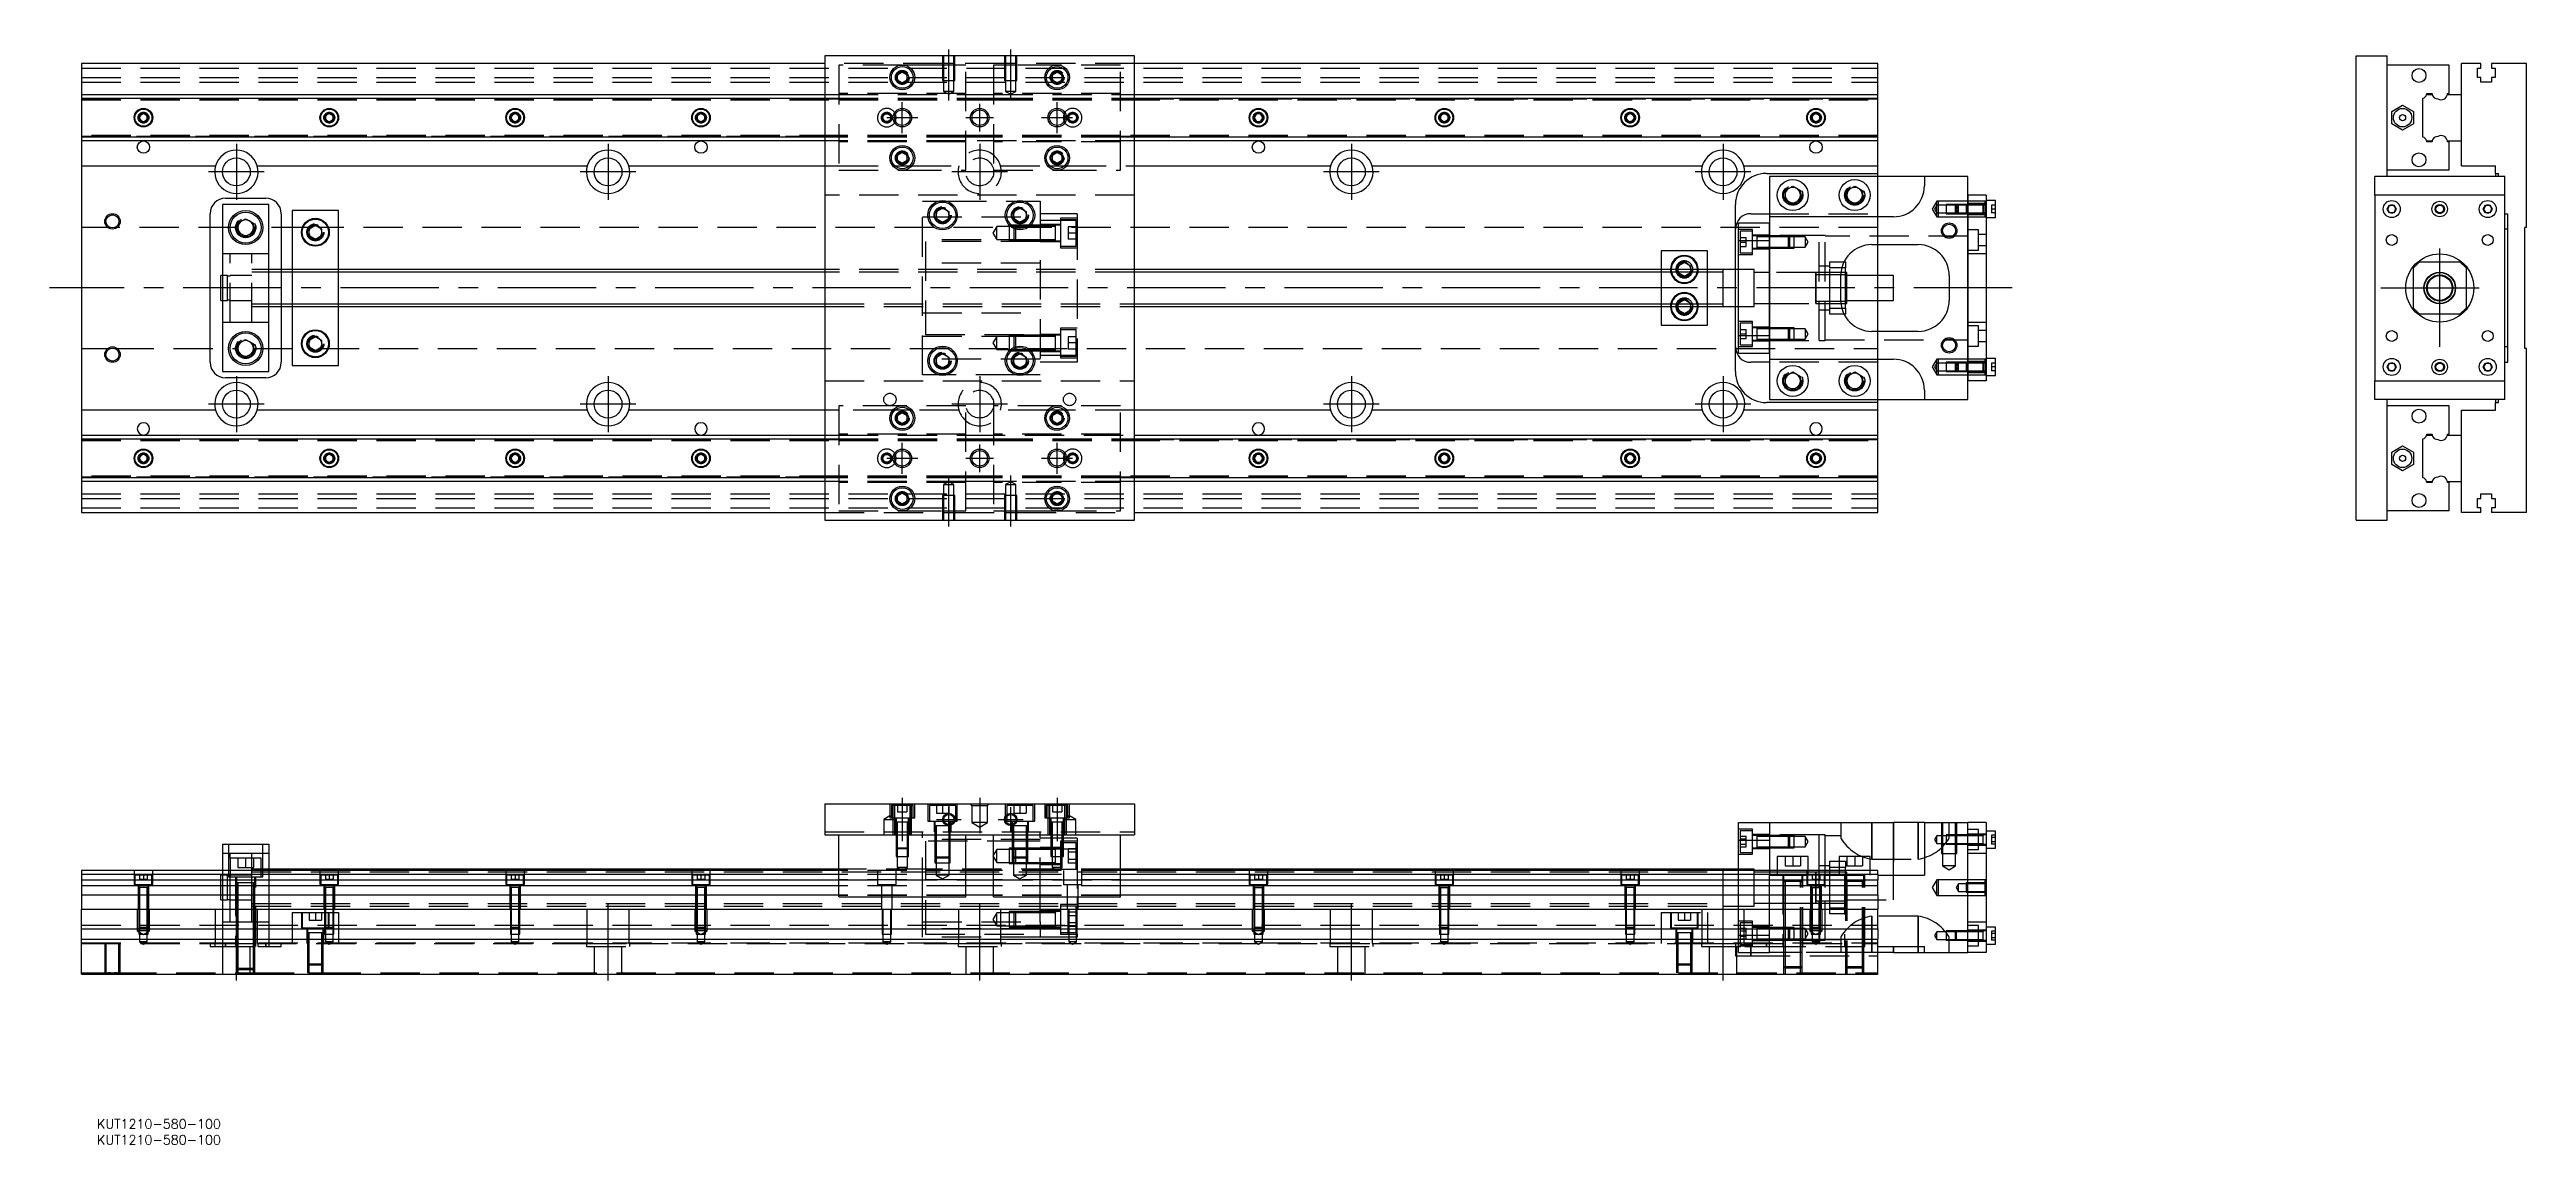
# Model space of a CAD drawing. Extents: x -10 to 789, y -277 to 77.
import ezdxf

# ---------------------------------------------------------------- set-up
doc = ezdxf.new("R2010")
doc.units = 0
doc.linetypes.add('CENTER', pattern=[50.8, 31.75, -6.35, 6.35, -6.35])
doc.linetypes.add('DASHED', pattern=[19.05, 12.7, -6.35])
doc.layers.get('0').update_dxf_attribs({"linetype": 'CONTINUOUS'})
doc.layers.add('CENTER', color=1, linetype='CENTER')
doc.styles.get("Standard").update_dxf_attribs({"font": 'txt.shx', "height": 3, "bigfont": 'bigfont.shx'})

# ---------------------------------------------------------------- blocks, each defined once
blk = doc.blocks.new('*U2')
at = {"color": 7, "linetype": 'CONTINUOUS'}
blk.add_text('KUT1210-580-100', height=3, dxfattribs=at).set_placement((5.02, -276.55))
blk = doc.blocks.new('*U3')
at = {"color": 7, "linetype": 'CONTINUOUS'}
blk.add_text('KUT1210-580-100', height=3, dxfattribs=at).set_placement((5.02, -271.43))

msp = doc.modelspace()

# ---------------------------------------------------------------- linework, layer by layer
at = {"color": 7, "linetype": 'CONTINUOUS'}
for p, q in [((240, 72.5), (0, 72.5)), ((0, 72.5), (0, 62.5)), ((340, 75), (240, 75)), ((240, 75), (240, -75)), ((340, -75), (340, 75)), ((580, 72.5), (340, 72.5)), ((580, 62.5), (580, 72.5)), ((734.39, 75), (744.39, 75)), ((734.39, -75), (734.39, 75)), ((744.39, 36), (744.39, 75)), ((764.39, 72), (744.39, 72)), ((764.39, 62.8), (764.39, 72)), ((768.39, 62.5), (768.39, 72.5)), ((774.69, 72.5), (768.39, 72.5)), ((774.69, 71), (774.69, 72.5)), ((778.09, 72.5), (778.09, 71)), ((789.39, 72.5), (778.09, 72.5)), ((789.39, 19.5), (789.39, 72.5)), ((263.5, 68.866026), (265, 69.73205)), ((263.5, 67.133974), (263.5, 68.866026)), ((265, 66.26795), (263.5, 67.133974)), ((265, 69.73205), (266.5, 68.866026)), ((266.5, 67.133974), (265, 66.26795)), ((266.5, 68.866026), (266.5, 67.133974)), ((313.5, 68.866026), (315, 69.73205)), ((313.5, 67.133974), (313.5, 68.866026)), ((315, 66.26795), (313.5, 67.133974)), ((315, 69.73205), (316.5, 68.866026)), ((316.5, 67.133974), (315, 66.26795)), ((316.5, 68.866026), (316.5, 67.133974)), ((773.54, 71), (774.69, 71)), ((773.54, 68), (773.54, 71)), ((774.69, 68), (773.54, 68)), ((774.69, 66.5), (774.69, 68)), ((778.09, 66.5), (774.69, 66.5)), ((778.09, 71), (779.24, 71)), ((778.09, 68), (778.09, 66.5)), ((779.24, 68), (778.09, 68)), ((779.24, 71), (779.24, 68)), ((0, 62.5), (240, 62.5)), ((0, 62.5), (0, 61.247728)), ((0, 61.247728), (240, 61.247728)), ((0, 61.247728), (0, 48.752272)), ((18.75, 55.721688), (20, 56.443376)), ((20, 56.443376), (21.25, 55.721688)), ((78.75, 55.721688), (80, 56.443376)), ((80, 56.443376), (81.25, 55.721688)), ((138.75, 55.721688), (140, 56.443376)), ((140, 56.443376), (141.25, 55.721688)), ((198.75, 55.721688), (200, 56.443376)), ((200, 56.443376), (201.25, 55.721688)), ((340, 62.5), (580, 62.5)), ((340, 61.247728), (580, 61.247728)), ((380, 56.443376), (378.75, 55.721688)), ((381.25, 55.721688), (380, 56.443376)), ((438.75, 55.721688), (440, 56.443376)), ((440, 56.443376), (441.25, 55.721688)), ((498.75, 55.721688), (500, 56.443376)), ((500, 56.443376), (501.25, 55.721688)), ((558.75, 55.721688), (560, 56.443376)), ((560, 56.443376), (561.25, 55.721688)), ((580, 61.247728), (580, 62.5)), ((580, 48.752272), (580, 61.247728)), ((745.889999, 57.020726), (749.39, 59.041452)), ((745.89, 52.979274), (745.889999, 57.020726)), ((749.39, 59.041452), (752.889999, 57.020726)), ((752.889999, 57.020726), (752.889999, 52.979274)), ((755.89, 48.752272), (755.89, 61.247728)), ((757.142272, 62.5), (758.91668, 62.5)), ((757.187056, 62.8), (758.89, 62.8)), ((763.867372, 62.5), (768.39, 62.5)), ((763.89, 62.8), (764.39, 62.8)), ((768.39, 47.5), (768.39, 62.5)), ((768.39, 47.5), (768.39, 62.5)), ((240, 48.752272), (0, 48.752272)), ((0, 48.752272), (0, 47.5)), ((18.75, 54.278312), (18.75, 55.721688)), ((20, 53.556624), (18.75, 54.278312)), ((21.25, 54.278312), (20, 53.556624)), ((21.25, 55.721688), (21.25, 54.278312)), ((78.75, 54.278312), (78.75, 55.721688)), ((80, 53.556624), (78.75, 54.278312)), ((81.25, 54.278312), (80, 53.556624)), ((81.25, 55.721688), (81.25, 54.278312)), ((138.75, 54.278312), (138.75, 55.721688)), ((140, 53.556624), (138.75, 54.278312)), ((141.25, 54.278312), (140, 53.556624)), ((141.25, 55.721688), (141.25, 54.278312)), ((198.75, 54.278312), (198.75, 55.721688)), ((200, 53.556624), (198.75, 54.278312)), ((201.25, 54.278312), (200, 53.556624)), ((201.25, 55.721688), (201.25, 54.278312)), ((580, 48.752272), (340, 48.752272)), ((378.75, 55.721688), (378.75, 54.278312)), ((378.75, 54.278312), (380, 53.556624)), ((380, 53.556624), (381.25, 54.278312)), ((381.25, 54.278312), (381.25, 55.721688)), ((438.75, 54.278312), (438.75, 55.721688)), ((440, 53.556624), (438.75, 54.278312)), ((441.25, 54.278312), (440, 53.556624)), ((441.25, 55.721688), (441.25, 54.278312)), ((498.75, 54.278312), (498.75, 55.721688)), ((500, 53.556624), (498.75, 54.278312)), ((501.25, 54.278312), (500, 53.556624)), ((501.25, 55.721688), (501.25, 54.278312)), ((558.75, 54.278312), (558.75, 55.721688)), ((560, 53.556624), (558.75, 54.278312)), ((561.25, 54.278312), (560, 53.556624)), ((561.25, 55.721688), (561.25, 54.278312)), ((580, 47.5), (580, 48.752272)), ((749.39, 50.958548), (745.89, 52.979274)), ((752.889999, 52.979274), (749.39, 50.958548)), ((240, 47.5), (0, 47.5)), ((0, 47.5), (0, 39.5)), ((263.5, 42.866026), (265, 43.73205)), ((263.5, 41.133974), (263.5, 42.866026)), ((265, 40.26795), (263.5, 41.133974)), ((265, 43.73205), (266.5, 42.866026)), ((266.5, 41.133974), (265, 40.26795)), ((266.5, 42.866026), (266.5, 41.133974)), ((313.5, 42.866026), (315, 43.73205)), ((313.5, 41.133974), (313.5, 42.866026)), ((315, 40.26795), (313.5, 41.133974)), ((315, 43.73205), (316.5, 42.866026)), ((316.5, 41.133974), (315, 40.26795)), ((316.5, 42.866026), (316.5, 41.133974)), ((580, 47.5), (340, 47.5)), ((580, 39.5), (580, 47.5)), ((757.142272, 47.5), (758.91668, 47.5)), ((758.89, 47.2), (757.187056, 47.2)), ((763.867372, 47.5), (768.39, 47.5)), ((764.39, 47.2), (763.89, 47.2)), ((764.39, 38), (764.39, 47.2)), ((768.39, 39.5), (768.39, 47.5)), ((0, 39.5), (43.291796, 39.5)), ((0, 39.5), (0, -39.5)), ((56.708204, 39.5), (163.291796, 39.5)), ((176.708204, 39.5), (240, 39.5)), ((340, 39.5), (403.291796, 39.5)), ((416.708204, 39.5), (523.291796, 39.5)), ((536.708204, 39.5), (580, 39.5)), ((544, 37), (580, 37)), ((545, 36), (545, 23)), ((595, 36), (545, 36)), ((550, 31.443376), (552.5, 32.886752)), ((552.5, 32.886752), (555, 31.443376)), ((570, 31.443376), (572.5, 32.886752)), ((572.5, 32.886752), (575, 31.443376)), ((580, 37), (580, 39.5)), ((580, 36), (580, 37)), ((595, 36), (595, 33)), ((609, 36), (595, 36)), ((609, 30), (609, 36)), ((740.39, 30), (740.39, 36)), ((782.39, 36), (740.39, 36)), ((764.39, 38), (744.39, 38)), ((768.39, 39.5), (779.39, 39.5)), ((779.39, 37), (779.39, 39.5)), ((779.39, 37), (780.39, 37)), ((779.39, 37), (779.39, 36)), ((780.39, 36), (780.39, 37)), ((782.39, 30), (782.39, 36)), ((41.5, -24), (41.5, 24)), ((45.5, 27), (45.5, -27)), ((60.5, 27), (45.5, 27)), ((46.5, 29), (59.5, 29)), ((60.5, -27), (60.5, 27)), ((64.5, 24), (64.5, 6)), ((68, 25), (68, 6)), ((83, 25), (68, 25)), ((83, 6), (83, 25)), ((276, 24.6547), (278, 25.809402)), ((276, 22.3453), (276, 24.6547)), ((278, 25.809402), (280, 24.6547)), ((280, 24.6547), (280, 22.3453)), ((301, 24.6547), (303, 25.809402)), ((301, 22.3453), (301, 24.6547)), ((303, 25.809402), (305, 24.6547)), ((305, 24.6547), (305, 22.3453)), ((534, 6), (534, 27)), ((539, 24), (545, 24)), ((550, 28.556624), (550, 31.443376)), ((552.5, 27.113248), (550, 28.556624)), ((555, 28.556624), (552.5, 27.113248)), ((555, 31.443376), (555, 28.556624)), ((570, 28.556624), (570, 31.443376)), ((572.5, 27.113248), (570, 28.556624)), ((575, 28.556624), (572.5, 27.113248)), ((575, 31.443376), (575, 28.556624)), ((615, 30), (609, 30)), ((609, 30), (609, -30)), ((609, -30), (609, 30)), ((615, 30), (615, -30)), ((618, 28.25), (615, 28.25)), ((618, 22.75), (618, 28.25)), ((740.39, 30), (740.39, -30)), ((782.39, 30), (740.39, 30)), ((744.446624, 25.5), (745.168312, 26.75)), ((745.168312, 24.25), (744.446624, 25.5)), ((745.168312, 26.75), (746.611688, 26.75)), ((746.611688, 24.25), (745.168312, 24.25)), ((746.611688, 26.75), (747.333376, 25.5)), ((747.333376, 25.5), (746.611688, 24.25)), ((775.446624, 25.5), (776.168312, 26.75)), ((776.168312, 24.25), (775.446624, 25.5)), ((776.168312, 26.75), (777.611688, 26.75)), ((777.611688, 24.25), (776.168312, 24.25)), ((777.611688, 26.75), (778.333376, 25.5)), ((778.333376, 25.5), (777.611688, 24.25)), ((782.39, -30), (782.39, 30)), ((782.39, 24), (783.39, 24)), ((783.39, -24), (783.39, 24)), ((50.5, 20.943376), (53, 22.386752)), ((50.5, 18.056624), (50.5, 20.943376)), ((53, 16.613248), (50.5, 18.056624)), ((53, 22.386752), (55.5, 20.943376)), ((55.5, 18.056624), (53, 16.613248)), ((55.5, 20.943376), (55.5, 18.056624)), ((73.5, 19.1547), (75.5, 20.309402)), ((73.5, 16.8453), (73.5, 19.1547)), ((75.5, 15.690598), (73.5, 16.8453)), ((75.5, 20.309402), (77.5, 19.1547)), ((77.5, 16.8453), (75.5, 15.690598)), ((77.5, 19.1547), (77.5, 16.8453)), ((278, 21.190598), (276, 22.3453)), ((280, 22.3453), (278, 21.190598)), ((303, 21.190598), (301, 22.3453)), ((305, 22.3453), (303, 21.190598)), ((535, 21), (545, 21)), ((535, 15.32971), (535, 21)), ((545, 23), (545, 15.32971)), ((585, 23), (545, 23)), ((615, 22.75), (618, 22.75)), ((783.39, 19), (782.39, 19)), ((789.39, 19.5), (788.89, 19.5)), ((788.89, -19.5), (788.89, 19.5)), ((525, 12), (510, 12)), ((510, 12), (510, 6)), ((515.5, 7.1547), (517.5, 8.309402)), ((517.5, 8.309402), (519.5, 7.1547)), ((525, 6), (525, 12)), ((535, 15.32971), (545, 15.32971)), ((535, -15.32971), (535, 15.32971)), ((545, -15.32971), (545, 15.32971)), ((545, 15.32971), (545, -15.32971)), ((569.069714, 8.5), (569.5, 8.5)), ((569.5, 8.5), (569.5, 6.5)), ((578, 14), (593, 14)), ((580, 4), (580, 14)), ((754.89, 8.5), (752.89, 6.5)), ((754.89, 8.5), (767.89, 8.5)), ((769.89, 6.5), (767.89, 8.5)), ((45, 0), (45, 4)), ((45.5, 4), (45, 4)), ((45, -4), (45, 0)), ((240, 6), (60.5, 6)), ((530, 6), (340, 6)), ((515.5, 6), (515.5, 7.1547)), ((519.5, 7.1547), (519.5, 6)), ((530, 6), (529.995, 6)), ((530, -6.000006), (530, 6.000006)), ((535, 6), (530, 6)), ((530.005, 6), (530, 6)), ((568, -4), (568, 4)), ((569.5, 4.25), (568.003126, 4.25)), ((569.5, 6.5), (568.317542, 6.5)), ((569.5, -6.5), (569.5, 6.5)), ((570, 5), (569.5, 5)), ((570, 4.25), (569.5, 4.25)), ((570, 0), (570, 5)), ((585, 4), (570, 4)), ((570, -5), (570, 0)), ((585, 0), (585, 4)), ((585, -4), (585, 0)), ((603, 4), (603, -4)), ((752.89, -6.5), (752.89, 6.5)), ((769.89, 6.5), (769.89, -6.5)), ((45, -4), (45.5, -4)), ((60.5, -6), (240, -6)), ((64.5, -6), (64.5, -24)), ((68, -6), (68, -25)), ((83, -25), (83, -6)), ((340, -6), (530, -6)), ((510, -6), (510, -12)), ((515.5, -7.1547), (515.5, -6)), ((517.5, -8.309402), (515.5, -7.1547)), ((519.5, -7.1547), (517.5, -8.309402)), ((519.5, -6), (519.5, -7.1547)), ((525, -12), (525, -6)), ((529.995, -6), (530, -6)), ((530, -6), (535, -6)), ((530, -6), (530.005, -6)), ((534, -27), (534, -6)), ((568.003126, -4.25), (569.5, -4.25)), ((568.317542, -6.5), (569.5, -6.5)), ((569.5, -4.25), (570, -4.25)), ((569.5, -5), (570, -5)), ((569.5, -6.5), (569.5, -8.5)), ((570, -4), (585, -4)), ((580, -14), (580, -4)), ((752.89, -6.5), (754.89, -8.5)), ((767.89, -8.5), (769.89, -6.5)), ((73.5, -16.8453), (75.5, -15.690598)), ((75.5, -15.690598), (77.5, -16.8453)), ((314.5, -20.253526), (314.5, -15.253516)), ((510, -12), (525, -12)), ((535, -15.32971), (545, -15.32971)), ((535, -21), (535, -15.32971)), ((540.9, -12.849238), (540.9, -16.849248)), ((545, -15.32971), (545, -23)), ((569.5, -8.5), (569.069714, -8.5)), ((593, -14), (578, -14)), ((767.89, -8.5), (754.89, -8.5)), ((50.5, -18.056624), (53, -16.613248)), ((50.5, -20.943376), (50.5, -18.056624)), ((53, -22.386752), (50.5, -20.943376)), ((53, -16.613248), (55.5, -18.056624)), ((55.5, -20.943376), (53, -22.386752)), ((55.5, -18.056624), (55.5, -20.943376)), ((73.5, -19.1547), (73.5, -16.8453)), ((75.5, -20.309402), (73.5, -19.1547)), ((77.5, -19.1547), (75.5, -20.309402)), ((77.5, -16.8453), (77.5, -19.1547)), ((276, -22.3453), (278, -21.190598)), ((276, -24.6547), (276, -22.3453)), ((278, -21.190598), (280, -22.3453)), ((280, -22.3453), (280, -24.6547)), ((301, -22.3453), (303, -21.190598)), ((301, -24.6547), (301, -22.3453)), ((303, -21.190598), (305, -22.3453)), ((305, -22.3453), (305, -24.6547)), ((535, -21), (545, -21)), ((545, -23), (585, -23)), ((545, -23), (545, -36)), ((618, -22.75), (615, -22.75)), ((618, -28.25), (618, -22.75)), ((783.39, -19), (782.39, -19)), ((789.39, -19.5), (788.89, -19.5)), ((789.39, -72.5), (789.39, -19.5)), ((45.5, -27), (60.5, -27)), ((59.5, -29), (46.5, -29)), ((68, -25), (83, -25)), ((278, -25.809402), (276, -24.6547)), ((280, -24.6547), (278, -25.809402)), ((303, -25.809402), (301, -24.6547)), ((305, -24.6547), (303, -25.809402)), ((545, -24), (539, -24)), ((550, -28.556624), (552.5, -27.113248)), ((550, -31.443376), (550, -28.556624)), ((552.5, -32.886752), (550, -31.443376)), ((552.5, -27.113248), (555, -28.556624)), ((555, -31.443376), (552.5, -32.886752)), ((555, -28.556624), (555, -31.443376)), ((570, -28.556624), (572.5, -27.113248)), ((570, -31.443376), (570, -28.556624)), ((572.5, -32.886752), (570, -31.443376)), ((572.5, -27.113248), (575, -28.556624)), ((575, -31.443376), (572.5, -32.886752)), ((575, -28.556624), (575, -31.443376)), ((615, -30), (609, -30)), ((609, -36), (609, -30)), ((615, -28.25), (618, -28.25)), ((740.39, -30), (782.39, -30)), ((740.39, -36), (740.39, -30)), ((744.446624, -25.5), (745.168312, -24.25)), ((745.168312, -26.75), (744.446624, -25.5)), ((745.168312, -24.25), (746.611688, -24.25)), ((746.611688, -26.75), (745.168312, -26.75)), ((746.611688, -24.25), (747.333376, -25.5)), ((747.333376, -25.5), (746.611688, -26.75)), ((775.446624, -25.5), (776.168312, -24.25)), ((776.168312, -26.75), (775.446624, -25.5)), ((776.168312, -24.25), (777.611688, -24.25)), ((777.611688, -26.75), (776.168312, -26.75)), ((777.611688, -24.25), (778.333376, -25.5)), ((778.333376, -25.5), (777.611688, -26.75)), ((782.39, -24), (783.39, -24)), ((782.39, -36), (782.39, -30)), ((43.291796, -39.5), (0, -39.5)), ((0, -39.5), (0, -47.5)), ((163.291796, -39.5), (56.708204, -39.5)), ((240, -39.5), (176.708204, -39.5)), ((403.291796, -39.5), (340, -39.5)), ((523.291796, -39.5), (416.708204, -39.5)), ((580, -39.5), (536.708204, -39.5)), ((580, -37), (544, -37)), ((545, -36), (595, -36)), ((580, -37), (580, -36)), ((580, -39.5), (580, -37)), ((580, -47.5), (580, -39.5)), ((595, -33), (595, -36)), ((595, -36), (609, -36)), ((782.39, -36), (740.39, -36)), ((744.39, -75), (744.39, -36)), ((764.39, -38), (744.39, -38)), ((764.39, -47.2), (764.39, -38)), ((768.39, -47.5), (768.39, -39.5)), ((768.39, -39.5), (779.39, -39.5)), ((779.39, -36), (779.39, -37)), ((779.39, -39.5), (779.39, -37)), ((779.39, -37), (780.39, -37)), ((780.39, -37), (780.39, -36)), ((0, -47.5), (240, -47.5)), ((0, -47.5), (0, -48.752272)), ((263.5, -41.133974), (265, -40.26795)), ((263.5, -42.866026), (263.5, -41.133974)), ((265, -43.73205), (263.5, -42.866026)), ((265, -40.26795), (266.5, -41.133974)), ((266.5, -42.866026), (265, -43.73205)), ((266.5, -41.133974), (266.5, -42.866026)), ((313.5, -41.133974), (315, -40.26795)), ((313.5, -42.866026), (313.5, -41.133974)), ((315, -43.73205), (313.5, -42.866026)), ((315, -40.26795), (316.5, -41.133974)), ((316.5, -42.866026), (315, -43.73205)), ((316.5, -41.133974), (316.5, -42.866026)), ((340, -47.5), (580, -47.5)), ((580, -48.752272), (580, -47.5)), ((757.142272, -47.5), (758.91668, -47.5)), ((757.187056, -47.2), (758.89, -47.2)), ((763.867372, -47.5), (768.39, -47.5)), ((763.89, -47.2), (764.39, -47.2)), ((768.39, -62.5), (768.39, -47.5)), ((768.39, -62.5), (768.39, -47.5)), ((0, -48.752272), (240, -48.752272)), ((0, -48.752272), (0, -61.247728)), ((18.75, -54.278312), (20, -53.556624)), ((18.75, -55.721688), (18.75, -54.278312)), ((20, -56.443376), (18.75, -55.721688)), ((20, -53.556624), (21.25, -54.278312)), ((21.25, -55.721688), (20, -56.443376)), ((21.25, -54.278312), (21.25, -55.721688)), ((78.75, -54.278312), (80, -53.556624)), ((78.75, -55.721688), (78.75, -54.278312)), ((80, -56.443376), (78.75, -55.721688)), ((80, -53.556624), (81.25, -54.278312)), ((81.25, -55.721688), (80, -56.443376)), ((81.25, -54.278312), (81.25, -55.721688)), ((138.75, -54.278312), (140, -53.556624)), ((138.75, -55.721688), (138.75, -54.278312)), ((140, -56.443376), (138.75, -55.721688)), ((140, -53.556624), (141.25, -54.278312)), ((141.25, -55.721688), (140, -56.443376)), ((141.25, -54.278312), (141.25, -55.721688)), ((198.75, -54.278312), (200, -53.556624)), ((198.75, -55.721688), (198.75, -54.278312)), ((200, -56.443376), (198.75, -55.721688)), ((200, -53.556624), (201.25, -54.278312)), ((201.25, -55.721688), (200, -56.443376)), ((201.25, -54.278312), (201.25, -55.721688)), ((340, -48.752272), (580, -48.752272)), ((380, -53.556624), (378.75, -54.278312)), ((378.75, -54.278312), (378.75, -55.721688)), ((378.75, -55.721688), (380, -56.443376)), ((381.25, -54.278312), (380, -53.556624)), ((380, -56.443376), (381.25, -55.721688)), ((381.25, -55.721688), (381.25, -54.278312)), ((438.75, -54.278312), (440, -53.556624)), ((438.75, -55.721688), (438.75, -54.278312)), ((440, -56.443376), (438.75, -55.721688)), ((440, -53.556624), (441.25, -54.278312)), ((441.25, -55.721688), (440, -56.443376)), ((441.25, -54.278312), (441.25, -55.721688)), ((498.75, -54.278312), (500, -53.556624)), ((498.75, -55.721688), (498.75, -54.278312)), ((500, -56.443376), (498.75, -55.721688)), ((500, -53.556624), (501.25, -54.278312)), ((501.25, -55.721688), (500, -56.443376)), ((501.25, -54.278312), (501.25, -55.721688)), ((558.75, -54.278312), (560, -53.556624)), ((558.75, -55.721688), (558.75, -54.278312)), ((560, -56.443376), (558.75, -55.721688)), ((560, -53.556624), (561.25, -54.278312)), ((561.25, -55.721688), (560, -56.443376)), ((561.25, -54.278312), (561.25, -55.721688)), ((580, -61.247728), (580, -48.752272)), ((745.889999, -52.979274), (749.39, -50.958548)), ((745.89, -57.020726), (745.889999, -52.979274)), ((749.39, -50.958548), (752.889999, -52.979274)), ((752.889999, -52.979274), (752.889999, -57.020726)), ((755.89, -61.247728), (755.89, -48.752272)), ((240, -61.247728), (0, -61.247728)), ((0, -61.247728), (0, -62.5)), ((240, -62.5), (0, -62.5)), ((0, -62.5), (0, -72.5)), ((580, -61.247728), (340, -61.247728)), ((580, -62.5), (340, -62.5)), ((580, -62.5), (580, -61.247728)), ((580, -72.5), (580, -62.5)), ((749.39, -59.041452), (745.89, -57.020726)), ((752.889999, -57.020726), (749.39, -59.041452)), ((757.142272, -62.5), (758.91668, -62.5)), ((758.89, -62.8), (757.187056, -62.8)), ((763.867372, -62.5), (768.39, -62.5)), ((764.39, -62.8), (763.89, -62.8)), ((764.39, -72), (764.39, -62.8)), ((768.39, -72.5), (768.39, -62.5)), ((263.5, -67.133974), (265, -66.26795)), ((263.5, -68.866026), (263.5, -67.133974)), ((265, -69.73205), (263.5, -68.866026)), ((265, -66.26795), (266.5, -67.133974)), ((266.5, -68.866026), (265, -69.73205)), ((266.5, -67.133974), (266.5, -68.866026)), ((313.5, -67.133974), (315, -66.26795)), ((313.5, -68.866026), (313.5, -67.133974)), ((315, -69.73205), (313.5, -68.866026)), ((315, -66.26795), (316.5, -67.133974)), ((316.5, -68.866026), (315, -69.73205)), ((316.5, -67.133974), (316.5, -68.866026)), ((773.54, -68), (774.69, -68)), ((773.54, -71), (773.54, -68)), ((774.69, -71), (773.54, -71)), ((774.69, -66.5), (778.09, -66.5)), ((774.69, -68), (774.69, -66.5)), ((774.69, -72.5), (774.69, -71)), ((778.09, -66.5), (778.09, -68)), ((778.09, -68), (779.24, -68)), ((778.09, -71), (778.09, -72.5)), ((779.24, -71), (778.09, -71)), ((779.24, -68), (779.24, -71)), ((0, -72.5), (240, -72.5)), ((240, -75), (340, -75)), ((340, -72.5), (580, -72.5)), ((734.39, -75), (744.39, -75)), ((764.39, -72), (744.39, -72)), ((774.69, -72.5), (768.39, -72.5)), ((789.39, -72.5), (778.09, -72.5)), ((240, -166.61), (240, -176.61)), ((240, -166.61), (340, -166.61)), ((340, -166.61), (340, -176.61)), ((535, -178.28029), (535, -172.61)), ((535, -172.61), (545, -172.61)), ((545, -172.61), (585, -172.61)), ((545, -172.61), (545, -188.11)), ((585, -189.61), (585, -172.61)), ((595, -172.61), (585, -172.61)), ((595, -172.61), (595, -189.61)), ((595, -172.61), (609, -172.61)), ((615, -172.61), (609, -172.61)), ((609, -214.61), (609, -172.61)), ((615, -172.61), (615, -214.61)), ((618, -175.36), (615, -175.36)), ((618, -180.86), (618, -175.36)), ((45.5, -179.61), (45.5, -188.11)), ((45.5, -179.61), (60.5, -179.61)), ((60.5, -179.61), (60.5, -188.11)), ((240, -176.61), (340, -176.61)), ((244.5, -196.61), (244.5, -176.61)), ((285.5, -196.61), (285.5, -176.61)), ((294.5, -196.61), (294.5, -176.61)), ((335.5, -196.61), (335.5, -176.61)), ((535, -188.11), (535, -178.28029)), ((535, -178.28029), (545, -178.28029)), ((557.5, -183.61), (547.5, -183.61)), ((547.5, -183.61), (547.5, -188.11)), ((557.5, -188.11), (557.5, -183.61)), ((577.5, -183.61), (567.5, -183.61)), ((567.5, -183.61), (567.5, -188.11)), ((577.5, -188.11), (577.5, -183.61)), ((615, -180.86), (618, -180.86)), ((0, -188.11), (0, -189.362272)), ((244.5, -188.11), (0, -188.11)), ((244.5, -189.362272), (0, -189.362272)), ((0, -189.362272), (0, -191.13668)), ((0, -191.13668), (244.5, -191.13668)), ((0, -191.13668), (0, -193.033076)), ((244.5, -187.61), (60.5, -187.61)), ((294.5, -188.11), (285.5, -188.11)), ((294.5, -189.362272), (285.5, -189.362272)), ((285.5, -191.13668), (294.5, -191.13668)), ((530.005, -187.61), (335.5, -187.61)), ((580, -188.11), (335.5, -188.11)), ((580, -189.362272), (335.5, -189.362272)), ((335.5, -191.13668), (580, -191.13668)), ((535, -187.61), (529.995, -187.61)), ((530, -193.61), (530, -187.609994)), ((530, -199.610006), (530, -187.609994)), ((530, -188.108756), (530, -187.61)), ((530, -198.735), (530, -188.485)), ((560, -193.61), (560, -188.609994)), ((560, -198.610006), (560, -188.609994)), ((560, -189.36), (560, -189.61)), ((561, -189.36), (560, -189.36)), ((560, -190.91), (560, -192.61)), ((564.5, -189.36), (561, -189.36)), ((567.5, -189.36), (564.5, -189.36)), ((569.5, -189.36), (567.5, -189.36)), ((570, -189.36), (569.5, -189.36)), ((580, -189.362272), (580, -188.11)), ((580, -189.362272), (580, -191.13668)), ((580, -189.61), (595, -189.61)), ((580, -193.033076), (580, -191.13668)), ((244.5, -193.033076), (0, -193.033076)), ((0, -193.033076), (0, -196.087372)), ((0, -196.087372), (0, -200.61)), ((244.5, -196.087372), (0, -196.087372)), ((244.5, -196.61), (285.5, -196.61)), ((294.5, -193.033076), (285.5, -193.033076)), ((294.5, -196.087372), (285.5, -196.087372)), ((294.5, -196.61), (335.5, -196.61)), ((580, -193.033076), (335.5, -193.033076)), ((580, -196.087372), (335.5, -196.087372)), ((530, -199.610006), (530, -198.735)), ((560, -197.86), (570, -197.86)), ((580, -196.087372), (580, -193.033076)), ((580, -196.087372), (580, -200.61)), ((0, -200.61), (580, -200.61)), ((0, -206.91), (0, -200.61)), ((0, -206.91), (580, -206.91)), ((0, -210.31), (0, -206.91)), ((580, -206.91), (580, -200.61)), ((580, -206.91), (580, -210.31)), ((618, -206.36), (615, -206.36)), ((618, -211.86), (618, -206.36)), ((0, -221.61), (0, -210.31)), ((0, -210.31), (580, -210.31)), ((580, -221.61), (580, -210.31)), ((580, -212.61), (595, -212.61)), ((585, -214.61), (580, -214.61)), ((585, -214.61), (585, -212.61)), ((585, -214.61), (595, -214.61)), ((595, -214.61), (595, -212.61)), ((595, -214.61), (609, -214.61)), ((615, -214.61), (609, -214.61)), ((615, -211.86), (618, -211.86)), ((0, -221.61), (580, -221.61))]:
    msp.add_line(p, q, dxfattribs=at)
at = {"color": 3, "linetype": 'DASHED'}
for p, q in [((278.000006, 72.5), (240, 72.5)), ((244.5, 72), (244.5, 38)), ((265, 72), (244.5, 72)), ((278.000006, 72), (265, 72)), ((278.000006, 75), (278.000006, 67)), ((281.999994, 72.5), (278.000006, 72.5)), ((281.999994, 72), (278.000006, 72)), ((278.35, 75), (278.35, 67)), ((281.65, 67), (281.65, 75)), ((281.999994, 67), (281.999994, 75)), ((298.000006, 72.5), (281.999994, 72.5)), ((285.5, 72), (281.999994, 72)), ((285.5, 38), (285.5, 72)), ((294.5, 72), (294.5, 38)), ((298.000006, 72), (294.5, 72)), ((298.000006, 75), (298.000006, 67)), ((301.999994, 72.5), (298.000006, 72.5)), ((301.999994, 72), (298.000006, 72)), ((298.35, 75), (298.35, 67)), ((301.65, 67), (301.65, 75)), ((301.999994, 67), (301.999994, 75)), ((340, 72.5), (301.999994, 72.5)), ((315, 72), (301.999994, 72)), ((335.5, 72), (315, 72)), ((335.5, 38), (335.5, 72)), ((0, 71), (580, 71)), ((0, 68), (580, 68)), ((0, 66.5), (580, 66.5)), ((266.973226, 68.326156), (267, 68)), ((278.000006, 67), (281.999994, 67)), ((278.35, 67), (278.35, 63.5)), ((281.65, 63.5), (281.65, 67)), ((298.000006, 67), (301.999994, 67)), ((298.35, 67), (298.35, 63.5)), ((301.65, 63.5), (301.65, 67)), ((316.973226, 68.326156), (317, 68)), ((0, 61.1147), (240, 61.1147)), ((0, 61.1), (244.5, 61.1)), ((0, 60.8), (244.5, 60.8)), ((240, 62.5), (244.5, 62.5)), ((240, 61.247728), (244.5, 61.247728)), ((240, 61.1147), (244.5, 61.1147)), ((285.5, 62.8), (244.5, 62.8)), ((244.5, 62.5), (285.5, 62.5)), ((244.5, 61.247728), (285.5, 61.247728)), ((244.5, 61.1147), (285.5, 61.1147)), ((244.5, 61.1), (285.5, 61.1)), ((244.5, 60.8), (285.5, 60.8)), ((281.65, 63.5), (278.35, 63.5)), ((278.35, 63.5), (280, 62.547372)), ((280, 62.547372), (281.65, 63.5)), ((285.5, 62.5), (294.5, 62.5)), ((285.5, 61.247728), (294.5, 61.247728)), ((285.5, 61.1147), (294.5, 61.1147)), ((285.5, 61.1), (294.5, 61.1)), ((285.5, 60.8), (294.5, 60.8)), ((335.5, 62.8), (294.5, 62.8)), ((294.5, 62.5), (340, 62.5)), ((294.5, 61.247728), (335.5, 61.247728)), ((294.5, 61.1147), (335.5, 61.1147)), ((294.5, 61.1), (335.5, 61.1)), ((294.5, 60.8), (335.5, 60.8)), ((301.65, 63.5), (298.35, 63.5)), ((298.35, 63.5), (300, 62.547372)), ((300, 62.547372), (301.65, 63.5)), ((335.5, 61.247728), (340, 61.247728)), ((335.5, 61.1147), (340, 61.1147)), ((335.5, 61.1), (580, 61.1)), ((335.5, 60.8), (580, 60.8)), ((340, 61.1147), (580, 61.1147)), ((244.5, 49.2), (0, 49.2)), ((244.5, 48.9), (0, 48.9)), ((240, 48.8853), (0, 48.8853)), ((21.477374, 55.25955), (21.5, 55)), ((81.477374, 55.25955), (81.5, 55)), ((141.477374, 55.25955), (141.5, 55)), ((201.477374, 55.25955), (201.5, 55)), ((244.5, 48.8853), (240, 48.8853)), ((244.5, 48.752272), (240, 48.752272)), ((285.5, 49.2), (244.5, 49.2)), ((285.5, 48.9), (244.5, 48.9)), ((285.5, 48.8853), (244.5, 48.8853)), ((285.5, 48.752272), (244.5, 48.752272)), ((294.5, 49.2), (285.5, 49.2)), ((294.5, 48.9), (285.5, 48.9)), ((294.5, 48.8853), (285.5, 48.8853)), ((294.5, 48.752272), (285.5, 48.752272)), ((335.5, 49.2), (294.5, 49.2)), ((335.5, 48.9), (294.5, 48.9)), ((335.5, 48.8853), (294.5, 48.8853)), ((335.5, 48.752272), (294.5, 48.752272)), ((580, 49.2), (335.5, 49.2)), ((580, 48.9), (335.5, 48.9)), ((340, 48.8853), (335.5, 48.8853)), ((340, 48.752272), (335.5, 48.752272)), ((580, 48.8853), (340, 48.8853)), ((378.522626, 55.25955), (378.5, 55)), ((438.5, 55), (438.52041, 55.24661)), ((501.477374, 55.25955), (501.5, 55)), ((561.477374, 55.25955), (561.5, 55)), ((244.5, 47.5), (240, 47.5)), ((285.5, 47.5), (244.5, 47.5)), ((285.5, 47.2), (244.5, 47.2)), ((266.973226, 42.326156), (267, 42)), ((340, 47.5), (285.5, 47.5)), ((335.5, 47.2), (294.5, 47.2)), ((316.973226, 42.326156), (317, 42)), ((240, 39.5), (244.5, 39.5)), ((244.5, 39.5), (261.877502, 39.5)), ((244.5, 38), (265, 38)), ((261.877502, 39.5), (262.55051, 39.5)), ((262.55051, 39.5), (267.44949, 39.5)), ((265, 38), (285.5, 38)), ((267.44949, 39.5), (268.122498, 39.5)), ((268.122498, 39.5), (283.291796, 39.5)), ((294.5, 38), (315, 38)), ((296.708204, 39.5), (311.877502, 39.5)), ((311.877502, 39.5), (312.55051, 39.5)), ((312.55051, 39.5), (317.44949, 39.5)), ((315, 38), (335.5, 38)), ((317.44949, 39.5), (318.122498, 39.5)), ((318.122498, 39.5), (340, 39.5)), ((580, 24), (580, 36)), ((340, 30), (240, 30)), ((271.5, 28), (276.47931, 28)), ((271.5, -28), (271.5, 28)), ((276.47931, 28), (279.52069, 28)), ((279.52069, 28), (301.47931, 28)), ((301.47931, 28), (304.52069, 28)), ((304.52069, 28), (309.5, 28)), ((309.5, 28), (309.5, -28)), ((321.5, 24), (309.5, 24)), ((321.5, 24), (321.5, 21.748564)), ((545, 24), (580, 24)), ((555.477798, 30.364306), (555.5, 30)), ((569.5, 30), (569.520026, 30.346056)), ((580, 23), (580, 24)), ((599, 28), (597.556624, 25.5)), ((597.556624, 25.5), (599, 23)), ((599, 26.75), (598.278312, 25.5)), ((598.278312, 25.5), (599, 24.25)), ((599, 26.75), (599, 28)), ((599.5, 28), (599, 28)), ((599, 24.25), (599, 26.75)), ((602, 26.75), (599, 26.75)), ((599, 23), (599, 24.25)), ((599, 24.25), (602, 24.25)), ((599.5, 28), (599.5, 23)), ((609, 28), (599.5, 28)), ((602, 26.999994), (602, 24.000006)), ((605.25, 26.999994), (602, 26.999994)), ((605, 26.75), (602, 26.75)), ((602, 24.25), (605, 24.25)), ((602, 24.000006), (605.25, 24.000006)), ((605.25, 27), (605, 26.75)), ((605, 24.25), (605, 26.75)), ((609, 26.75), (605, 26.75)), ((605, 24.25), (609, 24.25)), ((605, 24.25), (605.25, 24)), ((605.25, 27), (605.25, 24)), ((609, 27), (605.25, 27)), ((609, 26.999994), (605.25, 26.999994)), ((605.25, 24.000006), (609, 24.000006)), ((605.25, 24), (609, 24)), ((606, 26.75), (605.278312, 25.5)), ((605.278312, 25.5), (606, 24.25)), ((606, 24.25), (606, 26.75)), ((608.5, 26.999994), (608.5, 26.75)), ((608.5, 26.75), (608.5, 24.25)), ((608.5, 24.25), (608.5, 24.000006)), ((614.5, 28), (609, 28)), ((615, 27.25), (609, 27.25)), ((614, 27), (609, 27)), ((614, 26.75), (609, 26.75)), ((609, 24.25), (614, 24.25)), ((609, 24), (614, 24)), ((614, 27), (613.995, 27)), ((613.995, 24), (614, 24)), ((614, 23.999994), (614, 27.000006)), ((614, 26.75), (614, 27.000006)), ((614, 26.875392), (614, 27)), ((614, 27), (614, 26.875392)), ((615, 27), (614, 27)), ((614.005, 27), (614, 27)), ((614, 24.124608), (614, 26.875392)), ((614, 26.875392), (614, 25.498804)), ((614, 24.25), (614, 26.75)), ((614.5, 26.75), (614, 26.75)), ((614, 25.498804), (614, 24.124608)), ((614, 23.999994), (614, 24.25)), ((614, 24.25), (614.5, 24.25)), ((614, 24), (614, 24.124608)), ((614, 24.124608), (614, 24)), ((614, 24), (615, 24)), ((614, 24), (614.005, 24)), ((614.5, 28), (614.5, 27)), ((615, 28), (614.5, 28)), ((614.5, 27), (614.5, 24)), ((614.5, 24), (614.5, 23)), ((616.7, 26.75), (616.7, 25.5)), ((618, 26.75), (616.7, 26.75)), ((618, 25.5), (616.7, 25.5)), ((616.7, 25.5), (616.7, 24.25)), ((618, 24.25), (616.7, 24.25)), ((9.359688, 19.5), (0, 19.5)), ((50.5, 19.5), (10.640312, 19.5)), ((74.030306, 19.5), (55.5, 19.5)), ((55.977798, 19.864306), (56, 19.5)), ((73, 18), (73.012884, 18.253488)), ((580, 19.5), (76.969694, 19.5)), ((271.5, 23), (309.5, 23)), ((275.5, 23.5), (275.518502, 23.803588)), ((295.5, 19.85352), (294.287564, 17.75352)), ((294.287564, 17.75352), (295.5, 15.65352)), ((295.5, 15.65352), (295.5, 19.85352)), ((299.5, 19.85352), (295.5, 19.85352)), ((299.5, 20.253516), (299.5, 15.253526)), ((299.532604, 20.253516), (299.5, 20.253516)), ((301.1, 19.85352), (299.5, 19.85352)), ((300.25722, 20.253516), (299.532604, 20.253516)), ((301.499994, 20.253516), (300.25722, 20.253516)), ((301.5, 20.25352), (301.1, 19.85352)), ((301.1, 19.698356), (301.1, 19.85352)), ((305.183046, 19.85352), (301.1, 19.85352)), ((301.1, 19.146554), (301.1, 19.698356)), ((301.1, 15.65352), (301.1, 19.146554)), ((305.74278, 20.253516), (301.499994, 20.253516)), ((301.5, 20.25352), (301.5, 19.523506)), ((305.742786, 20.25352), (301.5, 20.25352)), ((301.5, 19.523506), (301.5, 18.99306)), ((301.5, 18.99306), (301.5, 15.25352)), ((306.04396, 19.85352), (305.183046, 19.85352)), ((305.483582, 23.786038), (305.5, 23.5)), ((306.467396, 20.253516), (305.74278, 20.253516)), ((306.467402, 20.25352), (305.742786, 20.25352)), ((309.5, 19.85352), (306.04396, 19.85352)), ((309.5, 20.253516), (306.467396, 20.253516)), ((309.5, 20.25352), (306.467402, 20.25352)), ((321.5, 21.748564), (309.5, 21.748564)), ((316.1, 20.50352), (309.5, 20.50352)), ((314.5, 20.25352), (309.5, 20.25352)), ((314.5, 19.85352), (309.5, 19.85352)), ((314.5, 20.25352), (314.495, 20.25352)), ((314.5, 15.253516), (314.5, 20.253526)), ((314.5, 15.253516), (314.5, 20.253526)), ((314.5, 19.85352), (314.5, 20.253526)), ((314.5, 19.996122), (314.5, 20.25352)), ((316.1, 20.25352), (314.5, 20.25352)), ((314.505, 20.25352), (314.5, 20.25352)), ((314.5, 15.51097), (314.5, 19.996122)), ((314.5, 15.65352), (314.5, 19.85352)), ((316.1, 22.50352), (316.1, 13.00352)), ((321.5, 22.50352), (316.1, 22.50352)), ((321.1, 22.00352), (316.1, 22.00352)), ((318.6, 19.75352), (318.6, 17.75352)), ((321.1, 19.75352), (318.6, 19.75352)), ((318.6, 17.75352), (318.6, 15.75352)), ((321.1, 17.75352), (318.6, 17.75352)), ((321.1, 13.50352), (321.1, 22.00352)), ((321.5, 21.748564), (321.5, -21.748564)), ((539.5, 18.849242), (535, 18.849242)), ((535.5, 18.349242), (535.5, 11.349242)), ((539.5, 18.349242), (535.5, 18.349242)), ((535.5, 16.349242), (537.5, 16.349242)), ((537.5, 14.849242), (537.5, 16.349242)), ((539.5, 10.849242), (539.5, 18.849242)), ((545, 17.099242), (539.5, 17.099242)), ((540.9, 16.849242), (539.5, 16.849242)), ((540.9, 16.849242), (540.895, 16.849242)), ((540.9, 16.849248), (540.9, 12.849238)), ((540.9, 16.849248), (540.9, 12.849238)), ((540.9, 16.849242), (540.9, 16.63278)), ((540.905, 16.849242), (540.9, 16.849242)), ((545, 16.849242), (540.9, 16.849242)), ((540.9, 16.63278), (540.9, 13.065704)), ((545, 16.499242), (540.9, 16.499242)), ((545, 15.32971), (545, 21)), ((561, 17), (545, 17)), ((551.15, 16.849242), (545, 16.849242)), ((551.150006, 16.849238), (545, 16.849238)), ((551.5, 16.499242), (545, 16.499242)), ((551.15, 12.849242), (551.15, 16.849242)), ((551.5, 16.499242), (551.15, 16.849242)), ((553, 16.849238), (551.150006, 16.849238)), ((551.5, 16.499242), (551.5, 13.199242)), ((553, 16.499242), (551.5, 16.499242)), ((553, 12.849248), (553, 16.849238)), ((556.5, 16.499242), (553, 16.499242)), ((556.5, 16.499242), (556.5, 13.199242)), ((557.452628, 14.849242), (556.5, 16.499242)), ((561, -17), (561, 17)), ((563, 17), (561, 17)), ((563, -17), (563, 17)), ((609, 16.75), (563, 16.75)), ((580, 14), (580, 23)), ((599, 23), (599.5, 23)), ((599.5, 23), (609, 23)), ((609, 23.75), (615, 23.75)), ((609, 23), (614.5, 23)), ((612.5, 18.75), (609, 18.75)), ((612.5, 12.25), (612.5, 18.75)), ((615, 17.25), (612.5, 17.25)), ((614.5, 23), (615, 23)), ((48, 11), (45.5, 11)), ((48, -11), (48, 11)), ((55, 11), (48, 11)), ((55, -11), (55, 11)), ((60.5, 11), (55, 11)), ((309.5, 15.5), (271.5, 15.5)), ((309.5, 8), (271.5, 8)), ((272.5, 15), (272.5, -15)), ((309.5, 15), (272.5, 15)), ((295.5, 15.65352), (299.5, 15.65352)), ((299.5, 15.65352), (301.1, 15.65352)), ((299.5, 15.253526), (301.499994, 15.253526)), ((301.1, 15.65352), (309.5, 15.65352)), ((301.1, 15.65352), (301.5, 15.25352)), ((301.499994, 15.253526), (309.5, 15.253526)), ((301.5, 15.25352), (309.5, 15.25352)), ((309.5, 15.65352), (314.5, 15.65352)), ((309.5, 15.25352), (314.5, 15.25352)), ((309.5, 15.00352), (316.1, 15.00352)), ((314.495, 15.25352), (314.5, 15.25352)), ((314.5, 15.253516), (314.5, 15.65352)), ((314.5, 15.25352), (314.5, 15.51097)), ((314.5, 15.25352), (316.1, 15.25352)), ((314.5, 15.25352), (314.505, 15.25352)), ((316.1, 13.50352), (321.1, 13.50352)), ((316.1, 13.00352), (321.5, 13.00352)), ((321.1, 15.75352), (318.6, 15.75352)), ((535, 10.849242), (539.5, 10.849242)), ((535.5, 14.849242), (537.5, 14.849242)), ((535.5, 13.349242), (537.5, 13.349242)), ((535.5, 11.349242), (539.5, 11.349242)), ((537.5, 13.349242), (537.5, 14.849242)), ((539.5, 12.849242), (540.9, 12.849242)), ((539.5, 12.599242), (545, 12.599242)), ((540.895, 12.849242), (540.9, 12.849242)), ((540.9, 13.199242), (545, 13.199242)), ((540.9, 13.065704), (540.9, 12.849242)), ((540.9, 12.849242), (540.905, 12.849242)), ((540.9, 12.849242), (545, 12.849242)), ((545, 13.199242), (551.5, 13.199242)), ((545, 12.849248), (551.150006, 12.849248)), ((545, 12.849242), (551.15, 12.849242)), ((551.15, 12.849242), (551.5, 13.199242)), ((551.150006, 12.849248), (553, 12.849248)), ((551.5, 13.199242), (553, 13.199242)), ((553, 13.199242), (556.5, 13.199242)), ((556.5, 13.199242), (557.452628, 14.849242)), ((564.5, 8.5), (569.069714, 8.5)), ((564.5, 6.5), (564.5, 8.5)), ((609, 12.25), (612.5, 12.25)), ((615, 11), (609, 11)), ((612.5, 13.75), (615, 13.75)), ((47.1, 4), (45.5, 4)), ((47.1, 0), (47.1, 4)), ((48, 3.8), (47.1, 3.8)), ((47.1, -4), (47.1, 0)), ((55, 4), (48, 4)), ((60.5, 6), (55, 6)), ((60.5, 5.125), (55, 5.125)), ((64.5, 6), (64.5, 5.125)), ((64.5, 5.125), (64.5, -5.125)), ((68, 6), (68, 5.125)), ((68, 5.125), (68, -5.125)), ((83, 5.125), (83, 6)), ((83, -5.125), (83, 5.125)), ((340, 6), (240, 6)), ((340, 5.125), (240, 5.125)), ((510, 6), (510, 5.125)), ((510, 5.125), (510, -5.125)), ((515.5, 5.125), (515.5, 6)), ((515.5, 4.8453), (515.5, 5.125)), ((517.5, 3.690598), (515.5, 4.8453)), ((519.5, 4.8453), (517.5, 3.690598)), ((519.5, 6), (519.5, 5.125)), ((519.5, 5.125), (519.5, 4.8453)), ((519.983582, 6.286038), (520, 6)), ((525, 5.125), (525, 6)), ((525, -5.125), (525, 5.125)), ((534, -6), (534, 6)), ((540, 6), (535, 6)), ((540, 0), (540, 6)), ((545, 5), (540, 5)), ((540, -6), (540, 0)), ((560.005, 5), (545, 5)), ((564.5, 5), (559.995, 5)), ((560, -5.000006), (560, 5.000006)), ((560, 4.43509), (560, 5)), ((560, 5), (560, 4.435078)), ((560, 4.435078), (560, -4.435962)), ((564.5, 4.25), (560, 4.25)), ((564.5, 7), (561, 7)), ((568.317542, 6.5), (564.5, 6.5)), ((564.5, -6.5), (564.5, 6.5)), ((568.050126, 5), (564.5, 5)), ((568.003126, 4.25), (564.5, 4.25)), ((569.5, 5), (568.050126, 5)), ((580, -4), (580, 4)), ((45.5, -4), (47.1, -4)), ((47.1, -3.8), (48, -3.8)), ((48, -4), (55, -4)), ((55, -5.125), (60.5, -5.125)), ((55, -6), (60.5, -6)), ((64.5, -5.125), (64.5, -6)), ((68, -5.125), (68, -6)), ((83, -6), (83, -5.125)), ((240, -5.125), (340, -5.125)), ((240, -6), (340, -6)), ((510, -5.125), (510, -6)), ((515, -6), (515.018502, -5.696412)), ((515.5, -4.8453), (517.5, -3.690598)), ((515.5, -5.125), (515.5, -4.8453)), ((515.5, -6), (515.5, -5.125)), ((517.5, -3.690598), (519.5, -4.8453)), ((519.5, -4.8453), (519.5, -5.125)), ((519.5, -5.125), (519.5, -6)), ((525, -6), (525, -5.125)), ((530, -6), (530, -5.999164)), ((535, -6), (540, -6)), ((540, -5), (545, -5)), ((545, -5), (560.005, -5)), ((559.995, -5), (564.5, -5)), ((560, -4.25), (564.5, -4.25)), ((560, -4.998998), (560, -4.435962)), ((560, -4.435962), (560, -5)), ((560, -5), (560, -4.998998)), ((561, -7), (564.5, -7)), ((564.5, -4.25), (568.003126, -4.25)), ((564.5, -5), (568.050126, -5)), ((564.5, -6.5), (568.317542, -6.5)), ((564.5, -8.5), (564.5, -6.5)), ((568.050126, -5), (569.5, -5)), ((45.5, -11), (48, -11)), ((48, -11), (55, -11)), ((55, -11), (60.5, -11)), ((271.5, -8), (309.5, -8)), ((271.5, -15.5), (309.5, -15.5)), ((272.5, -15), (309.5, -15)), ((295.5, -15.65352), (294.287564, -17.75352)), ((295.5, -19.85352), (295.5, -15.65352)), ((299.5, -15.65352), (295.5, -15.65352)), ((301.5, -15.253524), (299.5, -15.253526)), ((299.5, -15.253526), (299.5, -20.253516)), ((301.1, -15.65352), (299.5, -15.65352)), ((301.5, -15.25352), (301.1, -15.65352)), ((301.1, -19.146554), (301.1, -15.65352)), ((309.5, -15.65352), (301.1, -15.65352)), ((301.5, -15.25352), (301.5, -18.99306)), ((309.5, -15.25352), (301.5, -15.25352)), ((309.5, -15.253526), (301.5, -15.253524)), ((316.1, -15.00352), (309.5, -15.00352)), ((314.5, -15.25352), (309.5, -15.25352)), ((314.5, -15.65352), (309.5, -15.65352)), ((314.5, -15.25352), (314.495, -15.25352)), ((314.5, -15.51092), (314.5, -15.25352)), ((314.505, -15.25352), (314.5, -15.25352)), ((316.1, -15.25352), (314.5, -15.25352)), ((314.5, -19.996072), (314.5, -15.51092)), ((316.1, -13.00352), (316.1, -22.50352)), ((321.5, -13.00352), (316.1, -13.00352)), ((321.1, -13.50352), (316.1, -13.50352)), ((318.6, -15.75352), (318.6, -17.75352)), ((321.1, -15.75352), (318.6, -15.75352)), ((321.1, -22.00352), (321.1, -13.50352)), ((539.5, -10.849242), (535, -10.849242)), ((535.5, -11.349242), (535.5, -18.349242)), ((539.5, -11.349242), (535.5, -11.349242)), ((535.5, -13.349242), (537.5, -13.349242)), ((535.5, -14.849242), (537.5, -14.849242)), ((537.5, -14.849242), (537.5, -13.349242)), ((537.5, -16.349242), (537.5, -14.849242)), ((539.5, -18.849242), (539.5, -10.849242)), ((545, -12.599242), (539.5, -12.599242)), ((540.9, -12.849242), (539.5, -12.849242)), ((540.9, -12.849242), (540.895, -12.849242)), ((540.9, -12.849242), (540.9, -13.065704)), ((545, -12.849242), (540.9, -12.849242)), ((540.905, -12.849242), (540.9, -12.849242)), ((540.9, -13.065704), (540.9, -16.63278)), ((545, -13.199242), (540.9, -13.199242)), ((551.15, -12.849242), (545, -12.849242)), ((551.150006, -12.849248), (545, -12.849248)), ((551.5, -13.199242), (545, -13.199242)), ((545, -21), (545, -15.32971)), ((551.15, -16.849242), (551.15, -12.849242)), ((551.5, -13.199242), (551.15, -12.849242)), ((553, -12.849248), (551.150006, -12.849248)), ((551.5, -13.199242), (551.5, -16.499242)), ((553, -13.199242), (551.5, -13.199242)), ((553, -16.849238), (553, -12.849248)), ((556.5, -13.199242), (553, -13.199242)), ((556.5, -13.199242), (556.5, -16.499242)), ((557.452628, -14.849242), (556.5, -13.199242)), ((556.5, -16.499242), (557.452628, -14.849242)), ((569.069714, -8.5), (564.5, -8.5)), ((580, -23), (580, -14)), ((609, -11), (615, -11)), ((612.5, -12.25), (609, -12.25)), ((612.5, -18.75), (612.5, -12.25)), ((615, -13.75), (612.5, -13.75)), ((0, -19.5), (9.359688, -19.5)), ((10.640312, -19.5), (50.5, -19.5)), ((50, -19.5), (50.020026, -19.153944)), ((55.5, -19.5), (74.030306, -19.5)), ((73, -18), (73.012884, -17.746512)), ((76.969694, -19.5), (580, -19.5)), ((309.5, -23), (271.5, -23)), ((275.5, -23.5), (275.518502, -23.196412)), ((294.287564, -17.75352), (295.5, -19.85352)), ((295.5, -19.85352), (299.5, -19.85352)), ((299.5, -19.85352), (301.1, -19.85352)), ((299.5, -20.253516), (299.532604, -20.253516)), ((299.532604, -20.253516), (300.25722, -20.253516)), ((300.25722, -20.253516), (301.5, -20.253518)), ((301.1, -19.698356), (301.1, -19.146554)), ((301.1, -19.85352), (301.1, -19.698356)), ((301.1, -19.85352), (305.183046, -19.85352)), ((301.1, -19.85352), (301.5, -20.25352)), ((301.5, -18.99306), (301.5, -19.523506)), ((301.5, -19.523506), (301.5, -20.25352)), ((301.5, -20.253518), (305.74278, -20.253516)), ((301.5, -20.25352), (305.742786, -20.25352)), ((305.183046, -19.85352), (306.04396, -19.85352)), ((305.483582, -23.213962), (305.5, -23.5)), ((305.74278, -20.253516), (306.467396, -20.253516)), ((305.742786, -20.25352), (306.467402, -20.25352)), ((306.04396, -19.85352), (309.5, -19.85352)), ((306.467396, -20.253516), (309.5, -20.253516)), ((306.467402, -20.25352), (309.5, -20.25352)), ((309.5, -19.85352), (314.5, -19.85352)), ((309.5, -20.25352), (314.5, -20.25352)), ((309.5, -20.50352), (316.1, -20.50352)), ((321.5, -21.748564), (309.5, -21.748564)), ((314.495, -20.25352), (314.5, -20.25352)), ((314.5, -20.25352), (314.5, -19.996072)), ((314.5, -20.25352), (314.505, -20.25352)), ((314.5, -20.25352), (316.1, -20.25352)), ((316.1, -22.00352), (321.1, -22.00352)), ((316.1, -22.50352), (321.5, -22.50352)), ((321.1, -17.75352), (318.6, -17.75352)), ((318.6, -17.75352), (318.6, -19.75352)), ((321.1, -19.75352), (318.6, -19.75352)), ((321.5, -21.748564), (321.5, -24)), ((535, -18.849242), (539.5, -18.849242)), ((535.5, -16.349242), (537.5, -16.349242)), ((535.5, -18.349242), (539.5, -18.349242)), ((539.5, -16.849242), (540.9, -16.849242)), ((539.5, -17.099242), (545, -17.099242)), ((540.895, -16.849242), (540.9, -16.849242)), ((540.9, -16.499242), (545, -16.499242)), ((540.9, -16.63278), (540.9, -16.849242)), ((540.9, -16.849242), (545, -16.849242)), ((540.9, -16.849242), (540.905, -16.849242)), ((545, -16.499242), (551.5, -16.499242)), ((545, -16.849238), (551.150006, -16.849238)), ((545, -16.849242), (551.15, -16.849242)), ((545, -17), (561, -17)), ((551.15, -16.849242), (551.5, -16.499242)), ((551.150006, -16.849238), (553, -16.849238)), ((551.5, -16.499242), (553, -16.499242)), ((553, -16.499242), (556.5, -16.499242)), ((561, -17), (563, -17)), ((563, -16.75), (609, -16.75)), ((580, -24), (580, -23)), ((599, -23), (597.556624, -25.5)), ((599, -24.25), (599, -23)), ((599.5, -23), (599, -23)), ((599.5, -23), (599.5, -28)), ((609, -23), (599.5, -23)), ((609, -18.75), (612.5, -18.75)), ((614.5, -23), (609, -23)), ((615, -23.75), (609, -23.75)), ((612.5, -17.25), (615, -17.25)), ((614.5, -23), (614.5, -24)), ((615, -23), (614.5, -23)), ((240, -30), (340, -30)), ((276.47931, -28), (271.5, -28)), ((279.52069, -28), (276.47931, -28)), ((301.47931, -28), (279.52069, -28)), ((304.52069, -28), (301.47931, -28)), ((309.5, -28), (304.52069, -28)), ((321.5, -24), (309.5, -24)), ((580, -24), (545, -24)), ((555.477798, -29.635694), (555.5, -30)), ((569.5, -30), (569.520026, -29.653944)), ((580, -36), (580, -24)), ((597.556624, -25.5), (599, -28)), ((599, -24.25), (598.278312, -25.5)), ((598.278312, -25.5), (599, -26.75)), ((599, -26.75), (599, -24.25)), ((602, -24.25), (599, -24.25)), ((599, -28), (599, -26.75)), ((599, -26.75), (602, -26.75)), ((599, -28), (599.5, -28)), ((599.5, -28), (609, -28)), ((605.25, -24.000002), (602, -24.000006)), ((602, -24.000006), (602, -26.999994)), ((605, -24.25), (602, -24.25)), ((602, -26.75), (605, -26.75)), ((602, -26.999994), (605.25, -26.999998)), ((605.25, -24), (605, -24.25)), ((605, -26.75), (605, -24.25)), ((609, -24.25), (605, -24.25)), ((605, -26.75), (609, -26.75)), ((605, -26.75), (605.25, -27)), ((605.25, -24), (605.25, -27)), ((609, -24), (605.25, -24)), ((609, -24.000006), (605.25, -24.000002)), ((605.25, -26.999998), (609, -26.999994)), ((605.25, -27), (609, -27)), ((606, -24.25), (605.278312, -25.5)), ((605.278312, -25.5), (606, -26.75)), ((606, -26.75), (606, -24.25)), ((608.5, -24.000006), (608.5, -24.25)), ((608.5, -24.25), (608.5, -26.75)), ((608.5, -26.75), (608.5, -26.999994)), ((614, -24), (609, -24)), ((614, -24.25), (609, -24.25)), ((609, -26.75), (614, -26.75)), ((609, -27), (614, -27)), ((609, -27.25), (615, -27.25)), ((609, -28), (614.5, -28)), ((614, -24), (613.995, -24)), ((613.995, -27), (614, -27)), ((614, -26.99949), (614, -23.999994)), ((614, -24.124608), (614, -24)), ((614, -24), (614, -24.124608)), ((615, -24), (614, -24)), ((614.005, -24), (614, -24)), ((614, -26.875392), (614, -24.124608)), ((614, -24.124608), (614, -25.501196)), ((614.5, -24.25), (614, -24.25)), ((614, -25.501196), (614, -26.875392)), ((614, -26.75), (614.5, -26.75)), ((614, -27), (614, -26.875392)), ((614, -26.875392), (614, -27)), ((614, -27.000006), (614, -26.99949)), ((614, -27), (615, -27)), ((614, -27), (614.005, -27)), ((614.5, -24), (614.5, -27)), ((614.5, -27), (614.5, -28)), ((614.5, -28), (615, -28)), ((616.7, -24.25), (616.7, -25.5)), ((618, -24.25), (616.7, -24.25)), ((618, -25.5), (616.7, -25.5)), ((616.7, -25.5), (616.7, -26.75)), ((618, -26.75), (616.7, -26.75)), ((244.5, -39.5), (240, -39.5)), ((265, -38), (244.5, -38)), ((244.5, -38), (244.5, -72)), ((261.877502, -39.5), (244.5, -39.5)), ((262.55051, -39.5), (261.877502, -39.5)), ((267.44949, -39.5), (262.55051, -39.5)), ((285.5, -38), (265, -38)), ((268.122498, -39.5), (267.44949, -39.5)), ((283.291796, -39.5), (268.122498, -39.5)), ((285.5, -72), (285.5, -38)), ((315, -38), (294.5, -38)), ((294.5, -38), (294.5, -72)), ((311.877502, -39.5), (296.708204, -39.5)), ((312.55051, -39.5), (311.877502, -39.5)), ((317.44949, -39.5), (312.55051, -39.5)), ((335.5, -38), (315, -38)), ((318.122498, -39.5), (317.44949, -39.5)), ((340, -39.5), (318.122498, -39.5)), ((335.5, -72), (335.5, -38)), ((240, -47.5), (244.5, -47.5)), ((285.5, -47.2), (244.5, -47.2)), ((244.5, -47.5), (285.5, -47.5)), ((266.973226, -41.673844), (267, -42)), ((285.5, -47.5), (340, -47.5)), ((335.5, -47.2), (294.5, -47.2)), ((313, -42), (313.030168, -41.653934)), ((0, -48.8853), (240, -48.8853)), ((0, -48.9), (244.5, -48.9)), ((0, -49.2), (244.5, -49.2)), ((18.5, -55), (18.52041, -54.75339)), ((81.477374, -54.74045), (81.5, -55)), ((138.5, -55), (138.52041, -54.75339)), ((198.5, -55), (198.52041, -54.75339)), ((240, -48.752272), (244.5, -48.752272)), ((240, -48.8853), (244.5, -48.8853)), ((244.5, -48.752272), (285.5, -48.752272)), ((244.5, -48.8853), (285.5, -48.8853)), ((244.5, -48.9), (285.5, -48.9)), ((244.5, -49.2), (285.5, -49.2)), ((285.5, -48.752272), (294.5, -48.752272)), ((285.5, -48.8853), (294.5, -48.8853)), ((285.5, -48.9), (294.5, -48.9)), ((285.5, -49.2), (294.5, -49.2)), ((294.5, -48.752272), (335.5, -48.752272)), ((294.5, -48.8853), (335.5, -48.8853)), ((294.5, -48.9), (335.5, -48.9)), ((294.5, -49.2), (335.5, -49.2)), ((335.5, -48.752272), (340, -48.752272)), ((335.5, -48.8853), (340, -48.8853)), ((335.5, -48.9), (580, -48.9)), ((335.5, -49.2), (580, -49.2)), ((340, -48.8853), (580, -48.8853)), ((381.5, -55), (381.47959, -54.75339)), ((441.477374, -54.74045), (441.5, -55)), ((501.477374, -54.74045), (501.5, -55)), ((561.477374, -54.74045), (561.5, -55)), ((244.5, -60.8), (0, -60.8)), ((244.5, -61.1), (0, -61.1)), ((240, -61.1147), (0, -61.1147)), ((244.5, -61.1147), (240, -61.1147)), ((244.5, -61.247728), (240, -61.247728)), ((244.5, -62.5), (240, -62.5)), ((285.5, -60.8), (244.5, -60.8)), ((285.5, -61.1), (244.5, -61.1)), ((285.5, -61.1147), (244.5, -61.1147)), ((285.5, -61.247728), (244.5, -61.247728)), ((285.5, -62.5), (244.5, -62.5)), ((285.5, -62.8), (244.5, -62.8)), ((280, -62.547372), (278.35, -63.5)), ((278.35, -63.5), (280, -63.5)), ((278.35, -63.5), (278.35, -67)), ((281.65, -63.5), (280, -62.547372)), ((280, -63.5), (281.65, -63.5)), ((281.65, -67), (281.65, -63.5)), ((294.5, -60.8), (285.5, -60.8)), ((294.5, -61.1), (285.5, -61.1)), ((294.5, -61.1147), (285.5, -61.1147)), ((294.5, -61.247728), (285.5, -61.247728)), ((294.5, -62.5), (285.5, -62.5)), ((335.5, -60.8), (294.5, -60.8)), ((335.5, -61.1), (294.5, -61.1)), ((335.5, -61.1147), (294.5, -61.1147)), ((335.5, -61.247728), (294.5, -61.247728)), ((340, -62.5), (294.5, -62.5)), ((335.5, -62.8), (294.5, -62.8)), ((300, -62.547372), (298.35, -63.5)), ((298.35, -63.5), (300, -63.5)), ((298.35, -63.5), (298.35, -67)), ((301.65, -63.5), (300, -62.547372)), ((300, -63.5), (301.65, -63.5)), ((301.65, -67), (301.65, -63.5)), ((580, -60.8), (335.5, -60.8)), ((580, -61.1), (335.5, -61.1)), ((340, -61.1147), (335.5, -61.1147)), ((340, -61.247728), (335.5, -61.247728)), ((580, -61.1147), (340, -61.1147)), ((0, -66.5), (580, -66.5)), ((0, -68), (580, -68)), ((0, -71), (580, -71)), ((263, -68), (263.023172, -67.69644)), ((281.999994, -67), (278.000006, -67)), ((278.000006, -67), (278.000006, -75)), ((278.35, -67), (278.35, -75)), ((281.65, -75), (281.65, -67)), ((281.999994, -75), (281.999994, -67)), ((301.999994, -67), (298.000006, -67)), ((298.000006, -67), (298.000006, -75)), ((298.35, -67), (298.35, -75)), ((301.65, -75), (301.65, -67)), ((301.999994, -75), (301.999994, -67)), ((313, -68), (313.023172, -67.69644)), ((240, -72.5), (278.000006, -72.5)), ((244.5, -72), (265, -72)), ((265, -72), (278.000006, -72)), ((278.000006, -72), (281.999994, -72)), ((278.000006, -72.5), (281.999994, -72.5)), ((281.999994, -72), (285.5, -72)), ((281.999994, -72.5), (298.000006, -72.5)), ((294.5, -72), (298.000006, -72)), ((298.000006, -72), (301.999994, -72)), ((298.000006, -72.5), (301.999994, -72.5)), ((301.999994, -72), (315, -72)), ((301.999994, -72.5), (340, -72.5)), ((315, -72), (335.5, -72)), ((261, -166.61), (261, -171.11)), ((268.5, -167.11), (261.5, -167.11)), ((261.5, -167.11), (261.5, -171.11)), ((262.000006, -166.61), (262.000006, -167.11)), ((262.000006, -167.11), (262.000006, -171.11)), ((262.5, -166.61), (262.5, -176.61)), ((263.5, -167.11), (263.5, -169.11)), ((265, -167.11), (265, -169.11)), ((266.5, -167.11), (266.5, -169.11)), ((267.5, -176.61), (267.5, -166.61)), ((267.999994, -167.11), (267.999994, -166.61)), ((267.999994, -171.11), (267.999994, -167.11)), ((268.5, -171.11), (268.5, -167.11)), ((269, -171.11), (269, -166.61)), ((273.25, -166.61), (273.25, -172.11)), ((282.25, -167.11), (273.75, -167.11)), ((273.75, -167.11), (273.75, -172.11)), ((276, -167.11), (276, -169.61)), ((278, -167.11), (278, -169.61)), ((280, -167.11), (280, -169.61)), ((282.25, -172.11), (282.25, -167.11)), ((282.75, -172.11), (282.75, -166.61)), ((287.5, -167.11), (287, -166.61)), ((287.5, -167.11), (287.5, -172.61)), ((287.5, -167.11), (292.5, -167.11)), ((292.5, -167.11), (293, -166.61)), ((292.5, -172.61), (292.5, -167.11)), ((298.25, -166.61), (298.25, -172.11)), ((307.25, -167.11), (298.75, -167.11)), ((298.75, -167.11), (298.75, -170.04875)), ((301, -167.11), (301, -169.61)), ((303, -167.11), (303, -169.61)), ((305, -167.11), (305, -169.61)), ((307.25, -172.11), (307.25, -167.11)), ((307.75, -172.11), (307.75, -166.61)), ((311, -166.61), (311, -171.11)), ((318.5, -167.11), (311.5, -167.11)), ((311.5, -167.11), (311.5, -171.11)), ((312.000006, -166.61), (312.000006, -167.11)), ((312.000006, -167.11), (312.000006, -171.11)), ((312.5, -166.61), (312.5, -176.61)), ((313.5, -167.11), (313.5, -169.11)), ((315, -167.11), (315, -169.11)), ((316.5, -167.11), (316.5, -169.11)), ((317.5, -176.61), (317.5, -166.61)), ((317.999994, -167.11), (317.999994, -166.61)), ((317.999994, -171.11), (317.999994, -167.11)), ((318.5, -171.11), (318.5, -167.11)), ((319, -171.11), (319, -166.61)), ((240, -175.61), (340, -175.61)), ((261, -170.4553), (259, -171.61)), ((259, -171.61), (263, -171.61)), ((259, -171.61), (259, -176.61)), ((263, -171.61), (261, -170.4553)), ((261, -171.11), (269, -171.11)), ((262.000006, -171.11), (262.000006, -176.61)), ((262.75, -171.11), (262.75, -176.61)), ((267.000006, -172.51), (262.999994, -172.51)), ((267.000006, -172.51), (262.999994, -172.51)), ((267.000006, -172.51), (262.999994, -172.51)), ((263, -171.11), (263, -172.51)), ((263, -172.505), (263, -172.51)), ((263, -172.51), (263.216462, -172.51)), ((263.216708, -172.51), (263, -172.51)), ((263, -172.51), (263, -176.61)), ((263, -172.51), (263, -172.515)), ((266.783332, -172.51), (263.216708, -172.51)), ((263.35, -172.51), (263.35, -176.61)), ((263.5, -169.11), (265, -169.11)), ((265, -169.11), (266.5, -169.11)), ((266.65, -176.61), (266.65, -172.51)), ((267, -172.51), (266.783332, -172.51)), ((266.783538, -172.51), (267, -172.51)), ((267, -172.51), (267, -171.11)), ((267, -172.51), (267, -172.505)), ((267, -176.61), (267, -172.51)), ((267, -172.515), (267, -172.51)), ((267.25, -176.61), (267.25, -171.11)), ((267.999994, -176.61), (267.999994, -171.11)), ((271.5, -176.61), (271.5, -175.61)), ((273.25, -172.11), (282.75, -172.11)), ((275.25, -172.11), (275.25, -175.61)), ((280.500006, -173.71), (275.499994, -173.71)), ((280.500006, -173.71), (275.499994, -173.71)), ((275.5, -172.11), (275.5, -173.71)), ((275.5, -173.705), (275.5, -173.71)), ((275.5, -173.71), (275.757448, -173.71)), ((275.757468, -173.71), (275.5, -173.71)), ((275.5, -173.71), (275.5, -173.715)), ((275.5, -173.71), (275.5, -175.61)), ((275.5, -175.61), (275.5, -183.71)), ((275.500006, -175.61), (275.500006, -183.71)), ((280.013852, -173.71), (275.757468, -173.71)), ((275.9, -173.71), (275.9, -175.61)), ((275.9, -175.61), (275.9, -184.11)), ((276, -169.61), (278, -169.61)), ((278, -169.61), (280, -169.61)), ((280.242552, -173.71), (280.013852, -173.71)), ((280.1, -175.61), (280.1, -173.71)), ((280.1, -184.11), (280.1, -175.61)), ((280.5, -173.71), (280.242552, -173.71)), ((280.242602, -173.71), (280.5, -173.71)), ((280.499994, -183.71), (280.499994, -175.61)), ((280.5, -173.182418), (280.5, -172.11)), ((280.5, -173.546492), (280.5, -173.182418)), ((280.5, -173.71), (280.5, -173.546492)), ((280.5, -173.71), (280.5, -173.705)), ((280.5, -173.715), (280.5, -173.71)), ((280.5, -175.61), (280.5, -173.71)), ((280.5, -183.71), (280.5, -175.61)), ((280.75, -175.61), (280.75, -172.11)), ((287.5, -172.61), (290, -174.053376)), ((292.5, -172.61), (287.5, -172.61)), ((290, -174.053376), (292.5, -172.61)), ((298.25, -172.11), (307.75, -172.11)), ((298.75, -170.04875), (298.75, -170.532968)), ((298.75, -170.532968), (298.75, -172.11)), ((300.25, -172.11), (300.25, -175.61)), ((305.500006, -173.71), (300.499994, -173.71)), ((305.500006, -173.71), (300.499994, -173.71)), ((305.500006, -173.71), (300.499994, -173.71)), ((300.5, -172.11), (300.5, -173.182418)), ((300.5, -173.182418), (300.5, -173.546492)), ((300.5, -173.546492), (300.5, -173.71)), ((300.5, -173.705), (300.5, -173.71)), ((300.5, -173.71), (300.757448, -173.71)), ((300.757468, -173.71), (300.5, -173.71)), ((300.5, -173.71), (300.5, -173.715)), ((300.5, -173.71), (300.5, -175.61)), ((300.5, -175.61), (300.5, -183.71)), ((300.500006, -175.61), (300.500006, -183.71)), ((305.242552, -173.71), (300.757468, -173.71)), ((300.9, -173.71), (300.9, -175.61)), ((300.9, -175.61), (300.9, -184.11)), ((301, -169.61), (303, -169.61)), ((303, -169.61), (305, -169.61)), ((305.1, -175.61), (305.1, -173.71)), ((305.1, -176.61), (305.1, -175.61)), ((305.5, -173.71), (305.242552, -173.71)), ((305.242602, -173.71), (305.5, -173.71)), ((305.499994, -176.61), (305.499994, -175.61)), ((305.5, -173.71), (305.5, -172.11)), ((305.5, -173.71), (305.5, -173.705)), ((305.5, -173.715), (305.5, -173.71)), ((305.5, -175.61), (305.5, -173.71)), ((305.5, -176.61), (305.5, -175.61)), ((305.75, -175.61), (305.75, -172.11)), ((309.5, -176.61), (309.5, -175.61)), ((311, -171.11), (319, -171.11)), ((312.000006, -171.11), (312.000006, -176.61)), ((312.75, -171.11), (312.75, -176.61)), ((317.000006, -172.51), (312.999994, -172.51)), ((317.000006, -172.51), (312.999994, -172.51)), ((313, -171.11), (313, -172.51)), ((313, -172.505), (313, -172.51)), ((313.216708, -172.51), (313, -172.51)), ((313, -172.51), (313, -176.61)), ((313, -172.51), (313, -172.515)), ((316.783332, -172.51), (313.216708, -172.51)), ((313.35, -172.51), (313.35, -176.61)), ((313.5, -169.11), (315, -169.11)), ((315, -169.11), (316.5, -169.11)), ((316.65, -176.61), (316.65, -172.51)), ((317, -172.51), (316.783332, -172.51)), ((319, -170.4553), (317, -171.61)), ((317, -172.51), (317, -171.11)), ((317, -171.61), (321, -171.61)), ((317, -172.51), (317, -172.505)), ((317, -176.61), (317, -172.51)), ((317, -172.515), (317, -172.51)), ((317.25, -176.61), (317.25, -171.11)), ((317.999994, -176.61), (317.999994, -171.11)), ((321, -171.61), (319, -170.4553)), ((321, -176.61), (321, -171.61)), ((539.5, -174.760758), (535, -174.760758)), ((535.5, -175.260758), (535.5, -178.760758)), ((539.5, -175.260758), (535.5, -175.260758)), ((539.5, -182.760758), (539.5, -174.760758)), ((568, -172.61), (568, -177.344622)), ((578, -184.414212), (578, -172.61)), ((578, -172.61), (578, -184.414212)), ((585, -172.61), (585, -189.61)), ((593, -172.61), (593, -184.414212)), ((593, -184.414212), (593, -172.61)), ((600.500006, -172.61), (600.500006, -182.61)), ((600.9, -172.61), (600.9, -182.61)), ((603, -177.344622), (603, -172.61)), ((605.1, -182.61), (605.1, -172.61)), ((605.499994, -182.61), (605.499994, -172.61)), ((612.5, -174.86), (609, -174.86)), ((612.5, -181.36), (612.5, -174.86)), ((48, -182.61), (45.5, -182.61)), ((47.5, -179.61), (47.5, -190.11)), ((48, -184.11), (48, -182.61)), ((55, -182.61), (48, -182.61)), ((55, -184.11), (55, -182.61)), ((60.5, -182.61), (55, -182.61)), ((58.5, -190.11), (58.5, -179.61)), ((263, -176.61), (263, -180.76)), ((263, -180.76), (267, -180.76)), ((263, -180.76), (263.35, -181.11)), ((263.000006, -176.61), (263.000002, -180.76)), ((263.000002, -180.76), (263.000006, -183.61)), ((263.000006, -183.61), (266.999994, -183.61)), ((263.35, -176.61), (263.35, -181.11)), ((266.65, -181.11), (263.35, -181.11)), ((263.35, -181.11), (263.35, -183.61)), ((263.35, -183.61), (263.35, -187.11)), ((266.65, -181.11), (266.65, -176.61)), ((266.65, -181.11), (267, -180.76)), ((266.65, -183.61), (266.65, -181.11)), ((266.65, -187.11), (266.65, -183.61)), ((266.999998, -180.76), (266.999994, -176.61)), ((266.999994, -183.61), (266.999998, -180.76)), ((267, -180.76), (267, -176.61)), ((271.5, -196.61), (271.5, -176.61)), ((309.5, -178.11), (271.5, -178.11)), ((272.5, -178.61), (272.5, -206.91)), ((305.1, -178.61), (272.5, -178.61)), ((275.5, -183.71), (280.5, -183.71)), ((275.5, -183.71), (275.9, -184.11)), ((275.500006, -183.71), (275.500006, -185.61)), ((280.1, -184.11), (280.5, -183.71)), ((280.499994, -185.61), (280.499994, -183.71)), ((295.5, -181.26), (294.287564, -183.36)), ((294.287564, -183.36), (295.5, -185.46)), ((295.5, -185.46), (295.5, -181.26)), ((299.5, -181.26), (295.5, -181.26)), ((301.5, -180.860002), (299.5, -180.860006)), ((299.5, -180.860006), (299.5, -185.859994)), ((301.1, -181.26), (299.5, -181.26)), ((300.5, -183.71), (305.5, -183.71)), ((300.5, -183.71), (300.9, -184.11)), ((300.500006, -183.71), (300.500006, -185.61)), ((301.5, -180.86), (301.1, -181.26)), ((301.1, -185.46), (301.1, -181.26)), ((305.1, -181.26), (301.1, -181.26)), ((301.5, -180.86), (301.5, -185.86)), ((305.1, -180.86), (301.5, -180.86)), ((305.1, -180.860006), (301.5, -180.860002)), ((305.1, -184.11), (305.1, -176.61)), ((305.5, -178.61), (305.1, -178.61)), ((305.5, -180.86), (305.1, -180.86)), ((305.5, -180.860006), (305.1, -180.860006)), ((305.5, -181.26), (305.1, -181.26)), ((305.1, -184.11), (305.5, -183.71)), ((305.499994, -183.710006), (305.499994, -176.61)), ((305.499994, -185.61), (305.499994, -183.710006)), ((305.5, -183.71), (305.5, -176.61)), ((309.5, -178.61), (305.5, -178.61)), ((309.5, -180.86), (305.5, -180.86)), ((309.5, -180.860006), (305.5, -180.860006)), ((309.5, -181.26), (305.5, -181.26)), ((309.5, -196.61), (309.5, -176.61)), ((313, -177.61), (309.5, -177.61)), ((316.1, -180.61), (309.5, -180.61)), ((313.000006, -180.86), (309.5, -180.86)), ((313.000006, -181.240684), (309.5, -181.240684)), ((313.000006, -181.26), (309.5, -181.26)), ((313, -176.61), (313, -180.76)), ((313.35, -177.61), (313, -177.61)), ((313, -180.76), (317, -180.76)), ((313, -180.76), (313.35, -181.11)), ((313.000006, -176.61), (313.000002, -180.76)), ((313.000002, -180.76), (313.000006, -183.61)), ((313.1, -180.86), (313.000006, -180.86)), ((316.999994, -181.240684), (313.000006, -181.240684)), ((314.5, -181.26), (313.000006, -181.26)), ((313.000006, -183.61), (316.999994, -183.61)), ((313.35, -180.86), (313.1, -180.86)), ((313.35, -176.61), (313.35, -181.11)), ((316.65, -177.61), (313.35, -177.61)), ((314.505, -180.86), (313.35, -180.86)), ((316.65, -181.11), (313.35, -181.11)), ((313.35, -181.11), (313.35, -183.61)), ((313.35, -183.61), (313.35, -187.11)), ((316.1, -180.86), (314.495, -180.86)), ((314.5, -183.36), (314.5, -180.859994)), ((314.5, -185.860006), (314.5, -180.859994)), ((314.5, -181.11), (314.5, -180.859994)), ((314.5, -180.86), (314.5, -181.117448)), ((314.5, -181.10953), (314.5, -180.86)), ((314.5, -181.10953), (314.5, -180.86)), ((314.5, -183.159974), (314.5, -181.10953)), ((314.5, -181.26), (314.5, -181.11)), ((314.5, -183.61), (314.5, -181.26)), ((314.5, -183.56002), (314.5, -183.159974)), ((314.5, -185.602552), (314.5, -183.56002)), ((314.5, -185.46), (314.5, -183.61)), ((316.1, -178.61), (316.1, -188.11)), ((321.5, -178.61), (316.1, -178.61)), ((316.65, -179.11), (316.1, -179.11)), ((316.65, -181.11), (316.65, -176.61)), ((317, -177.61), (316.65, -177.61)), ((317, -179.11), (316.65, -179.11)), ((316.65, -181.11), (317, -180.76)), ((316.65, -183.61), (316.65, -181.11)), ((316.65, -187.11), (316.65, -183.61)), ((316.999998, -180.76), (316.999994, -176.61)), ((316.999994, -183.61), (316.999998, -180.76)), ((321.5, -181.240684), (316.999994, -181.240684)), ((317, -180.76), (317, -176.61)), ((321.5, -177.61), (317, -177.61)), ((321.1, -179.11), (317, -179.11)), ((318.6, -181.050598), (318.6, -182.2053)), ((321.1, -181.050598), (318.6, -181.050598)), ((321.1, -182.2053), (318.6, -182.2053)), ((318.6, -182.2053), (318.6, -184.5147)), ((321.1, -187.61), (321.1, -179.11)), ((321.5, -177.61), (321.5, -181.240684)), ((321.5, -181.240684), (321.5, -196.61)), ((535, -182.760758), (539.5, -182.760758)), ((535.5, -177.028706), (537.5, -177.028706)), ((535.5, -177.894732), (537.5, -177.894732)), ((535.5, -178.760758), (535.5, -182.260758)), ((535.5, -179.626782), (537.5, -179.626782)), ((535.5, -180.492808), (537.5, -180.492808)), ((535.5, -182.260758), (539.5, -182.260758)), ((537.5, -177.894732), (537.5, -177.028706)), ((537.5, -179.626782), (537.5, -177.894732)), ((537.5, -180.492808), (537.5, -179.626782)), ((545, -176.510758), (539.5, -176.510758)), ((540.9, -176.760758), (539.5, -176.760758)), ((539.5, -180.760758), (540.905, -180.760758)), ((539.5, -181.010758), (545, -181.010758)), ((540.9, -176.760758), (540.895, -176.760758)), ((540.895, -180.760758), (545, -180.760758)), ((540.9, -176.760752), (540.9, -180.760762)), ((540.9, -176.760752), (540.9, -177.110758)), ((540.9, -176.760758), (540.9, -176.977426)), ((545, -176.760758), (540.9, -176.760758)), ((540.905, -176.760758), (540.9, -176.760758)), ((540.9, -176.977426), (540.9, -178.760758)), ((540.9, -177.110758), (540.9, -178.627714)), ((545, -177.110758), (540.9, -177.110758)), ((540.9, -178.627714), (540.9, -178.893802)), ((540.9, -178.760758), (540.9, -180.760762)), ((540.9, -178.760758), (540.9, -180.54405)), ((540.9, -178.893802), (540.9, -180.410758)), ((540.9, -180.410758), (540.9, -180.760762)), ((540.9, -180.410758), (545, -180.410758)), ((540.9, -180.54405), (540.9, -180.760758)), ((540.9, -180.54405), (540.9, -180.760758)), ((540.9, -180.760758), (540.9, -180.54409)), ((561, -176.61), (545, -176.61)), ((551.15, -176.760758), (545, -176.760758)), ((551.15, -176.76076), (545, -176.760762)), ((551.5, -177.110758), (545, -177.110758)), ((545, -180.410758), (551.5, -180.410758)), ((545, -180.760752), (551.15, -180.760756)), ((545, -180.760758), (551.15, -180.760758)), ((550, -183.61), (550, -186.61)), ((551.15, -178.760758), (551.15, -176.760758)), ((551.5, -177.110758), (551.15, -176.760758)), ((553, -176.760762), (551.15, -176.76076)), ((551.15, -180.760758), (551.15, -178.760758)), ((551.15, -180.760758), (551.5, -180.410758)), ((551.15, -180.760756), (553, -180.760752)), ((551.5, -177.110758), (551.5, -178.760758)), ((553, -177.110758), (551.5, -177.110758)), ((551.5, -178.760758), (551.5, -180.410758)), ((551.5, -180.410758), (553, -180.410758)), ((552.5, -183.61), (552.5, -186.61)), ((553, -180.760752), (553, -176.760762)), ((556.5, -177.110758), (553, -177.110758)), ((553, -180.410758), (556.5, -180.410758)), ((555, -183.61), (555, -186.61)), ((556.5, -177.110758), (556.5, -180.410758)), ((557.452628, -178.760758), (556.5, -177.110758)), ((556.5, -180.410758), (557.452628, -178.760758)), ((561, -188.11), (561, -176.61)), ((563, -176.61), (561, -176.61)), ((563, -188.11), (563, -176.61)), ((568, -176.86), (563, -176.86)), ((568, -177.344622), (568.03311, -177.566202)), ((568.03311, -177.566202), (568.13006, -177.82654)), ((570, -183.61), (570, -186.61)), ((572.5, -183.61), (572.5, -186.61)), ((575, -183.61), (575, -186.61)), ((599, -176.86), (598.278312, -178.11)), ((598.278312, -178.11), (599, -179.36)), ((599, -179.36), (599, -176.86)), ((602, -176.86), (599, -176.86)), ((599, -179.36), (602, -179.36)), ((600.500006, -182.61), (605.499994, -182.61)), ((600.9, -182.61), (600.9, -186.61)), ((605.25, -176.610002), (602, -176.610006)), ((602, -176.610006), (602, -179.609994)), ((605, -176.86), (602, -176.86)), ((602, -179.36), (605, -179.36)), ((602, -179.609994), (605.25, -179.609998)), ((602.840926, -177.887602), (602.9594, -177.592522)), ((602.9594, -177.592522), (603, -177.344622)), ((605.25, -176.61), (605, -176.86)), ((605, -179.36), (605, -176.86)), ((609, -176.86), (605, -176.86)), ((605, -179.36), (609, -179.36)), ((605, -179.36), (605.25, -179.61)), ((605.1, -186.61), (605.1, -182.61)), ((605.25, -176.61), (605.25, -179.61)), ((609, -176.61), (605.25, -176.61)), ((609, -176.610006), (605.25, -176.610002)), ((605.25, -179.609998), (609, -179.609994)), ((605.25, -179.61), (609, -179.61)), ((615, -176.36), (609, -176.36)), ((614.005, -176.61), (609, -176.61)), ((614, -176.86), (609, -176.86)), ((609, -179.36), (614, -179.36)), ((609, -179.61), (614, -179.61)), ((609, -179.86), (615, -179.86)), ((609, -181.36), (612.5, -181.36)), ((615, -182.61), (609, -182.61)), ((615, -176.61), (613.995, -176.61)), ((613.995, -179.61), (614, -179.61)), ((614, -178.11), (614, -176.609994)), ((614, -179.610006), (614, -176.609994)), ((614, -178.11), (614, -176.609994)), ((614, -179.610006), (614, -176.609994)), ((614, -176.61), (614, -176.73467)), ((614, -176.734678), (614, -176.61)), ((614, -176.61), (614, -176.73467)), ((614, -176.734678), (614, -176.61)), ((614, -177.979964), (614, -176.734678)), ((614, -177.984988), (614, -176.86)), ((614, -179.48533), (614, -177.979964)), ((614, -179.36), (614, -177.984988)), ((614, -179.610006), (614, -179.36)), ((614, -179.61), (614, -179.48533)), ((614, -179.61), (614.005, -179.61)), ((614, -179.61), (615, -179.61)), ((616.7, -176.666624), (616.7, -177.388312)), ((618, -176.666624), (616.7, -176.666624)), ((616.7, -177.388312), (616.7, -178.831688)), ((618, -177.388312), (616.7, -177.388312)), ((618, -178.831688), (616.7, -178.831688)), ((616.7, -178.831688), (616.7, -179.553376)), ((618, -179.553376), (616.7, -179.553376)), ((17, -188.11), (17, -192.61)), ((22.75, -189.61), (17.25, -189.61)), ((17.25, -189.61), (17.25, -192.61)), ((18.75, -189.61), (18.75, -190.91)), ((18.75, -190.91), (20, -190.91)), ((20, -189.61), (20, -190.91)), ((20, -190.91), (21.25, -190.91)), ((21.25, -189.61), (21.25, -190.91)), ((22.75, -192.61), (22.75, -189.61)), ((23, -192.61), (23, -188.11)), ((45, -197.61), (45, -189.61)), ((45.5, -189.61), (45, -189.61)), ((45.5, -188.11), (45.5, -200.61)), ((47.1, -189.61), (45.5, -189.61)), ((47.1, -197.61), (47.1, -189.61)), ((48, -189.81), (47.1, -189.81)), ((47.5, -190.11), (58.5, -190.11)), ((58, -184.11), (48, -184.11)), ((48, -184.11), (48, -188.11)), ((48, -188.11), (48, -190.11)), ((55, -189.61), (48, -189.61)), ((48, -193.61), (48, -190.11)), ((49.75, -190.11), (49.75, -212.61)), ((50, -190.11), (50, -192.11)), ((50.5, -184.11), (50.5, -187.11)), ((50.5, -187.11), (53, -187.11)), ((53, -184.11), (53, -187.11)), ((53, -187.11), (55.5, -187.11)), ((55, -188.11), (55, -184.11)), ((58, -187.61), (55, -187.61)), ((55, -190.11), (55, -188.11)), ((55, -188.485), (530, -188.485)), ((55, -192.109526), (55, -190.11)), ((55.5, -184.11), (55.5, -187.11)), ((56, -192.11), (56, -190.11)), ((56.25, -212.61), (56.25, -190.11)), ((58, -188.11), (58, -184.11)), ((60.5, -187.61), (58, -187.61)), ((58, -190.11), (58, -188.11)), ((60.5, -188.11), (60.5, -200.61)), ((77, -188.11), (77, -192.61)), ((82.75, -189.61), (77.25, -189.61)), ((77.25, -189.61), (77.25, -192.61)), ((78.75, -189.61), (78.75, -190.91)), ((78.75, -190.91), (80, -190.91)), ((80, -189.61), (80, -190.91)), ((80, -190.91), (81.25, -190.91)), ((81.25, -189.61), (81.25, -190.91)), ((82.75, -192.61), (82.75, -189.61)), ((83, -192.61), (83, -188.11)), ((137, -188.11), (137, -192.61)), ((142.75, -189.61), (137.25, -189.61)), ((137.25, -189.61), (137.25, -192.61)), ((138.75, -189.61), (138.75, -190.91)), ((138.75, -190.91), (140, -190.91)), ((140, -189.61), (140, -190.91)), ((140, -190.91), (141.25, -190.91)), ((141.25, -189.61), (141.25, -190.91)), ((142.75, -192.61), (142.75, -189.61)), ((143, -192.61), (143, -188.11)), ((197, -188.11), (197, -192.61)), ((202.75, -189.61), (197.25, -189.61)), ((197.25, -189.61), (197.25, -192.61)), ((198.75, -189.61), (198.75, -190.91)), ((198.75, -190.91), (200, -190.91)), ((200, -189.61), (200, -190.91)), ((200, -190.91), (201.25, -190.91)), ((201.25, -189.61), (201.25, -190.91)), ((202.75, -192.61), (202.75, -189.61)), ((203, -192.61), (203, -188.11)), ((272.5, -187.61), (244.5, -187.61)), ((285.5, -188.11), (244.5, -188.11)), ((285.5, -189.362272), (244.5, -189.362272)), ((285.5, -189.407056), (244.5, -189.407056)), ((285.5, -191.11), (244.5, -191.11)), ((244.5, -191.13668), (285.5, -191.13668)), ((257, -188.11), (257, -192.61)), ((263, -192.61), (263, -188.11)), ((266.65, -187.11), (263.35, -187.11)), ((263.35, -187.11), (265, -188.062628)), ((265, -188.062628), (266.65, -187.11)), ((316.1, -187.61), (272.5, -187.61)), ((275.500006, -185.61), (280.499994, -185.61)), ((280.1, -184.11), (275.9, -184.11)), ((275.9, -184.11), (275.9, -185.61)), ((275.9, -185.61), (275.9, -189.61)), ((280.1, -189.61), (275.9, -189.61)), ((275.9, -189.61), (278, -190.822436)), ((278, -190.822436), (280.1, -189.61)), ((280.1, -185.61), (280.1, -184.11)), ((280.1, -189.61), (280.1, -185.61)), ((335.5, -188.11), (294.5, -188.11)), ((335.5, -189.362272), (294.5, -189.362272)), ((335.5, -189.407056), (294.5, -189.407056)), ((335.5, -191.11), (294.5, -191.11)), ((294.5, -191.13668), (335.5, -191.13668)), ((295.5, -185.46), (299.5, -185.46)), ((299.5, -185.46), (301.1, -185.46)), ((299.5, -185.859994), (301.5, -185.859994)), ((300.500006, -185.61), (305.499994, -185.61)), ((305.1, -184.11), (300.9, -184.11)), ((300.9, -184.11), (300.9, -185.61)), ((300.9, -185.61), (300.9, -189.61)), ((305.1, -189.61), (300.9, -189.61)), ((300.9, -189.61), (303, -190.822436)), ((301.1, -185.46), (309.5, -185.46)), ((301.1, -185.46), (301.5, -185.86)), ((301.1, -185.46), (309.5, -185.46)), ((301.5, -185.859994), (309.5, -185.859994)), ((301.5, -185.86), (309.5, -185.86)), ((303, -190.822436), (305.1, -189.61)), ((305.1, -185.61), (305.1, -184.11)), ((305.1, -189.61), (305.1, -185.61)), ((309.5, -185.46), (314.5, -185.46)), ((309.5, -185.86), (314.505, -185.86)), ((309.5, -186.11), (316.1, -186.11)), ((316.65, -187.11), (313.35, -187.11)), ((313.35, -187.11), (315, -188.062628)), ((314.495, -185.86), (316.1, -185.86)), ((314.5, -185.860006), (314.5, -185.46)), ((314.5, -185.86), (314.5, -185.602552)), ((314.5, -185.602602), (314.5, -185.86)), ((315, -188.062628), (316.65, -187.11)), ((316.1, -187.61), (321.1, -187.61)), ((317, -188.11), (317, -192.61)), ((318.6, -184.5147), (318.6, -185.669402)), ((321.1, -184.5147), (318.6, -184.5147)), ((321.1, -185.669402), (318.6, -185.669402)), ((321.5, -187.61), (321.1, -187.61)), ((335.5, -187.61), (321.5, -187.61)), ((323, -192.61), (323, -188.11)), ((377, -188.11), (377, -192.61)), ((382.75, -189.61), (377.25, -189.61)), ((377.25, -189.61), (377.25, -192.61)), ((378.75, -189.61), (378.75, -190.91)), ((378.75, -190.91), (380, -190.91)), ((380, -189.61), (380, -190.91)), ((380, -190.91), (381.25, -190.91)), ((381.25, -189.61), (381.25, -190.91)), ((382.75, -192.61), (382.75, -189.61)), ((383, -192.61), (383, -188.11)), ((437, -188.11), (437, -192.61)), ((442.75, -189.61), (437.25, -189.61)), ((437.25, -189.61), (437.25, -192.61)), ((438.75, -189.61), (438.75, -190.91)), ((438.75, -190.91), (440, -190.91)), ((440, -189.61), (440, -190.91)), ((440, -190.91), (441.25, -190.91)), ((441.25, -189.61), (441.25, -190.91)), ((442.75, -192.61), (442.75, -189.61)), ((443, -192.61), (443, -188.11)), ((497, -188.11), (497, -192.61)), ((502.75, -189.61), (497.25, -189.61)), ((497.25, -189.61), (497.25, -192.61)), ((498.75, -189.61), (498.75, -190.91)), ((498.75, -190.91), (500, -190.91)), ((500, -189.61), (500, -190.91)), ((500, -190.91), (501.25, -190.91)), ((501.25, -189.61), (501.25, -190.91)), ((502.75, -192.61), (502.75, -189.61)), ((503, -192.61), (503, -188.11)), ((530, -187.61), (530, -188.284782)), ((530, -193.409962), (530, -188.108756)), ((540, -187.61), (535, -187.61)), ((535, -200.61), (535, -188.11)), ((540, -188.11), (540, -187.61)), ((540, -193.61), (540, -188.11)), ((545, -188.61), (540, -188.61)), ((545, -188.11), (545, -189.61)), ((547.5, -188.61), (545, -188.61)), ((545, -189.61), (557.25, -189.61)), ((545, -200.61), (545, -189.61)), ((547.5, -188.11), (547.5, -189.61)), ((557.5, -188.61), (547.5, -188.61)), ((549.25, -189.61), (549.25, -212.61)), ((555.500006, -191.61), (549.499994, -191.61)), ((555.500006, -191.61), (549.499994, -191.61)), ((555.500006, -191.61), (549.499994, -191.61)), ((549.5, -189.61), (549.5, -191.61)), ((549.5, -191.605), (549.5, -191.61)), ((549.5, -191.61), (549.84965, -191.61)), ((549.849602, -191.61), (549.5, -191.61)), ((549.5, -191.61), (549.5, -191.615)), ((549.5, -191.61), (549.5, -200.61)), ((555.15035, -191.61), (549.849602, -191.61)), ((550, -186.61), (552.5, -186.61)), ((550, -191.61), (550, -200.61)), ((552.5, -186.61), (555, -186.61)), ((555, -212.61), (555, -191.61)), ((555.150204, -191.61), (555.5, -191.61)), ((555.5, -191.61), (555.15035, -191.61)), ((555.5, -191.61), (555.5, -189.61)), ((555.5, -191.61), (555.5, -191.605)), ((555.5, -191.615), (555.5, -191.61)), ((555.5, -212.61), (555.5, -191.61)), ((555.75, -212.61), (555.75, -189.61)), ((557, -188.11), (557, -192.61)), ((562.75, -189.61), (557.25, -189.61)), ((557.25, -189.61), (557.25, -192.61)), ((557.5, -189.61), (557.5, -188.11)), ((560.005, -188.61), (557.5, -188.61)), ((558.75, -189.61), (558.75, -190.91)), ((558.75, -190.91), (560, -190.91)), ((561, -188.61), (559.995, -188.61)), ((560, -188.61), (560, -189.174922)), ((560, -189.17491), (560, -188.61)), ((560, -189.174922), (560, -189.5097)), ((560, -189.61), (560, -190.91)), ((560, -190.91), (561.25, -190.91)), ((560, -191.00963), (560, -192.609882)), ((564.5, -186.61), (561, -186.61)), ((561, -189.61), (561, -188.11)), ((564.5, -188.61), (561, -188.61)), ((561, -192.61), (561, -189.61)), ((561.25, -189.61), (561.25, -190.91)), ((562.75, -189.61), (580, -189.61)), ((562.75, -192.61), (562.75, -189.61)), ((563, -192.61), (563, -188.11)), ((564.5, -185.11), (567.5, -185.11)), ((564.5, -187.11), (564.5, -185.11)), ((567.5, -187.11), (564.5, -187.11)), ((564.5, -188.11), (564.5, -187.11)), ((564.5, -189.61), (564.5, -188.11)), ((567.5, -188.61), (564.5, -188.61)), ((564.5, -200.11), (564.5, -189.61)), ((567.5, -185.11), (569.5, -185.11)), ((569.5, -187.11), (567.5, -187.11)), ((567.5, -188.11), (567.5, -189.61)), ((569.5, -188.61), (567.5, -188.61)), ((569.25, -189.61), (569.25, -212.61)), ((575.500006, -191.61), (569.499994, -191.61)), ((575.500006, -191.61), (569.499994, -191.61)), ((569.5, -185.11), (569.5, -187.11)), ((569.5, -188.11), (569.5, -187.11)), ((569.5, -189.61), (569.5, -188.11)), ((570, -188.61), (569.5, -188.61)), ((569.5, -189.61), (569.5, -191.61)), ((569.5, -191.605), (569.5, -191.61)), ((569.5, -191.61), (569.84965, -191.61)), ((569.849602, -191.61), (569.5, -191.61)), ((569.5, -191.61), (569.5, -212.61)), ((569.5, -191.61), (569.5, -191.615)), ((575.15035, -191.61), (569.849602, -191.61)), ((570, -186.61), (572.5, -186.61)), ((570, -189.61), (570, -188.61)), ((570, -191.61), (570, -189.61)), ((570, -191.61), (570, -212.61)), ((572.5, -186.61), (575, -186.61)), ((575, -212.61), (575, -191.61)), ((575.150204, -191.61), (575.5, -191.61)), ((575.5, -191.61), (575.15035, -191.61)), ((575.5, -191.61), (575.5, -189.61)), ((575.5, -191.61), (575.5, -191.605)), ((575.5, -212.61), (575.5, -191.61)), ((575.5, -191.615), (575.5, -191.61)), ((575.75, -212.61), (575.75, -189.61)), ((577.5, -189.61), (577.5, -188.11)), ((578, -184.414212), (593, -184.414212)), ((585, -197.61), (585, -189.61)), ((599, -191.11), (597.556624, -193.61)), ((599, -196.11), (599, -191.11)), ((599.5, -191.11), (599, -191.11)), ((599.5, -191.11), (599.5, -196.11)), ((609, -191.11), (599.5, -191.11)), ((603, -186.61), (600.9, -186.61)), ((600.9, -186.61), (603, -187.822436)), ((605.1, -186.61), (603, -186.61)), ((603, -187.822436), (605.1, -186.61)), ((614.5, -191.11), (609, -191.11)), ((614.5, -191.11), (614.5, -196.11)), ((615, -191.11), (614.5, -191.11)), ((17, -192.61), (23, -192.61)), ((18.25, -192.61), (18.25, -200.61)), ((19.998804, -193.61), (18.499994, -193.61)), ((18.5, -192.61), (18.5, -193.61)), ((18.5, -193.605), (18.5, -193.61)), ((18.624678, -193.61), (18.5, -193.61)), ((18.5, -193.61), (18.5, -193.615)), ((18.5, -193.61), (18.5, -200.61)), ((19.998804, -193.61), (18.624678, -193.61)), ((18.75, -193.61), (18.75, -200.61)), ((21.500006, -193.61), (19.998804, -193.61)), ((21.37533, -193.61), (19.998804, -193.61)), ((21.25, -200.61), (21.25, -193.61)), ((21.5, -193.61), (21.37533, -193.61)), ((21.5, -193.61), (21.5, -192.61)), ((21.5, -193.61), (21.5, -193.605)), ((21.5, -193.615), (21.5, -193.61)), ((21.5, -200.61), (21.5, -193.61)), ((21.75, -200.61), (21.75, -192.61)), ((45, -197.61), (45.5, -197.61)), ((45.5, -197.61), (47.1, -197.61)), ((47.1, -197.41), (48, -197.41)), ((48, -200.61), (48, -193.61)), ((48, -197.61), (50, -197.61)), ((56.000006, -192.11), (49.999994, -192.11)), ((50, -192.105), (50, -192.11)), ((50.349602, -192.11), (50, -192.11)), ((50, -192.11), (50, -200.61)), ((50, -192.11), (50, -192.115)), ((50, -197.61), (50.5, -197.61)), ((55.65035, -192.11), (50.349602, -192.11)), ((50.5, -192.11), (50.5, -200.61)), ((50.5, -197.61), (55, -197.61)), ((55, -193.61), (55, -192.109526)), ((55, -200.61), (55, -193.61)), ((55, -198.735), (530, -198.735)), ((55, -199.61), (530, -199.61)), ((55.5, -200.61), (55.5, -192.11)), ((56, -192.11), (55.65035, -192.11)), ((56, -192.11), (56, -192.105)), ((56, -200.61), (56, -192.11)), ((56, -192.115), (56, -192.11)), ((77, -192.61), (83, -192.61)), ((78.25, -192.61), (78.25, -200.61)), ((79.998804, -193.61), (78.499994, -193.61)), ((81.500006, -193.61), (78.499994, -193.61)), ((78.5, -192.61), (78.5, -193.61)), ((78.5, -193.605), (78.5, -193.61)), ((78.624678, -193.61), (78.5, -193.61)), ((78.5, -193.61), (78.5, -193.615)), ((78.5, -193.61), (78.5, -200.61)), ((79.998804, -193.61), (78.624678, -193.61)), ((78.75, -193.61), (78.75, -200.61)), ((81.500006, -193.61), (79.998804, -193.61)), ((81.37533, -193.61), (79.998804, -193.61)), ((81.25, -200.61), (81.25, -193.61)), ((81.5, -193.61), (81.37533, -193.61)), ((81.5, -193.61), (81.5, -192.61)), ((81.5, -193.61), (81.5, -193.605)), ((81.5, -193.615), (81.5, -193.61)), ((81.5, -200.61), (81.5, -193.61)), ((81.75, -200.61), (81.75, -192.61)), ((137, -192.61), (143, -192.61)), ((138.25, -192.61), (138.25, -200.61)), ((139.998804, -193.61), (138.499994, -193.61)), ((138.5, -192.61), (138.5, -193.61)), ((138.5, -193.605), (138.5, -193.61)), ((138.624678, -193.61), (138.5, -193.61)), ((138.5, -193.61), (138.5, -193.615)), ((138.5, -193.61), (138.5, -200.61)), ((139.998804, -193.61), (138.624678, -193.61)), ((138.75, -193.61), (138.75, -200.61)), ((141.500006, -193.61), (139.998804, -193.61)), ((141.37533, -193.61), (139.998804, -193.61)), ((141.25, -200.61), (141.25, -193.61)), ((141.5, -193.61), (141.37533, -193.61)), ((141.5, -193.61), (141.5, -192.61)), ((141.5, -193.61), (141.5, -193.605)), ((141.5, -193.615), (141.5, -193.61)), ((141.5, -200.61), (141.5, -193.61)), ((141.75, -200.61), (141.75, -192.61)), ((197, -192.61), (203, -192.61)), ((198.25, -192.61), (198.25, -200.61)), ((199.998804, -193.61), (198.499994, -193.61)), ((198.5, -192.61), (198.5, -193.61)), ((198.5, -193.605), (198.5, -193.61)), ((198.624678, -193.61), (198.5, -193.61)), ((198.5, -193.61), (198.5, -193.615)), ((198.5, -193.61), (198.5, -200.61)), ((199.998804, -193.61), (198.624678, -193.61)), ((198.75, -193.61), (198.75, -200.61)), ((201.500006, -193.61), (199.998804, -193.61)), ((201.37533, -193.61), (199.998804, -193.61)), ((201.25, -200.61), (201.25, -193.61)), ((201.5, -193.61), (201.37533, -193.61)), ((201.5, -193.61), (201.5, -192.61)), ((201.5, -193.61), (201.5, -193.605)), ((201.5, -193.615), (201.5, -193.61)), ((201.5, -200.61), (201.5, -193.61)), ((201.75, -200.61), (201.75, -192.61)), ((285.5, -193.033076), (244.5, -193.033076)), ((285.5, -196.087372), (244.5, -196.087372)), ((285.5, -196.11), (244.5, -196.11)), ((257, -192.61), (263, -192.61)), ((258.25, -192.61), (258.25, -200.61)), ((261.75, -200.61), (261.75, -192.61)), ((271.5, -200.61), (271.5, -196.61)), ((335.5, -193.033076), (294.5, -193.033076)), ((335.5, -196.087372), (294.5, -196.087372)), ((335.5, -196.11), (294.5, -196.11)), ((309.5, -200.61), (309.5, -196.61)), ((316.1, -199.11), (316.1, -208.61)), ((321.5, -199.11), (316.1, -199.11)), ((321.1, -199.61), (316.1, -199.61)), ((317, -192.61), (323, -192.61)), ((318.25, -192.61), (318.25, -200.61)), ((321.1, -200.61), (321.1, -199.61)), ((321.5, -196.61), (321.5, -200.61)), ((321.75, -200.61), (321.75, -192.61)), ((377, -192.61), (383, -192.61)), ((378.25, -192.61), (378.25, -200.61)), ((381.500006, -193.61), (378.499994, -193.61)), ((379.998804, -193.61), (378.499994, -193.61)), ((378.5, -192.61), (378.5, -193.61)), ((378.5, -193.605), (378.5, -193.61)), ((378.5, -193.61), (378.62467, -193.61)), ((378.624678, -193.61), (378.5, -193.61)), ((378.5, -193.61), (378.5, -193.615)), ((378.5, -193.61), (378.5, -200.61)), ((378.62467, -193.61), (381.375392, -193.61)), ((379.998804, -193.61), (378.624678, -193.61)), ((378.75, -193.61), (378.75, -200.61)), ((381.500006, -193.61), (379.998804, -193.61)), ((381.37533, -193.61), (379.998804, -193.61)), ((381.25, -200.61), (381.25, -193.61)), ((381.5, -193.61), (381.37533, -193.61)), ((381.375392, -193.61), (381.5, -193.61)), ((381.5, -193.61), (381.5, -192.61)), ((381.5, -193.61), (381.5, -193.605)), ((381.5, -193.615), (381.5, -193.61)), ((381.5, -200.61), (381.5, -193.61)), ((381.75, -200.61), (381.75, -192.61)), ((437, -192.61), (443, -192.61)), ((438.25, -192.61), (438.25, -200.61)), ((441.500006, -193.61), (438.499994, -193.61)), ((439.998804, -193.61), (438.499994, -193.61)), ((438.5, -192.61), (438.5, -193.61)), ((438.5, -193.605), (438.5, -193.61)), ((438.5, -193.61), (438.62467, -193.61)), ((438.624678, -193.61), (438.5, -193.61)), ((438.5, -193.61), (438.5, -193.615)), ((438.5, -193.61), (438.5, -200.61)), ((438.62467, -193.61), (441.375392, -193.61)), ((439.998804, -193.61), (438.624678, -193.61)), ((438.75, -193.61), (438.75, -200.61)), ((441.500006, -193.61), (439.998804, -193.61)), ((441.37533, -193.61), (439.998804, -193.61)), ((441.25, -200.61), (441.25, -193.61)), ((441.5, -193.61), (441.37533, -193.61)), ((441.375392, -193.61), (441.5, -193.61)), ((441.5, -193.61), (441.5, -192.61)), ((441.5, -193.61), (441.5, -193.605)), ((441.5, -193.615), (441.5, -193.61)), ((441.5, -200.61), (441.5, -193.61)), ((441.75, -200.61), (441.75, -192.61)), ((497, -192.61), (503, -192.61)), ((498.25, -192.61), (498.25, -200.61)), ((499.998804, -193.61), (498.499994, -193.61)), ((498.5, -192.61), (498.5, -193.61)), ((498.5, -193.605), (498.5, -193.61)), ((498.624678, -193.61), (498.5, -193.61)), ((498.5, -193.61), (498.5, -200.61)), ((498.5, -193.61), (498.5, -193.615)), ((499.998804, -193.61), (498.624678, -193.61)), ((498.75, -193.61), (498.75, -200.61)), ((501.500006, -193.61), (499.998804, -193.61)), ((501.37533, -193.61), (499.998804, -193.61)), ((501.25, -200.61), (501.25, -193.61)), ((501.5, -193.61), (501.37533, -193.61)), ((501.5, -193.61), (501.5, -192.61)), ((501.5, -193.61), (501.5, -193.605)), ((501.5, -200.61), (501.5, -193.61)), ((501.5, -193.615), (501.5, -193.61)), ((501.75, -200.61), (501.75, -192.61)), ((529.995, -199.61), (530, -199.61)), ((530, -199.609164), (530, -193.409962)), ((530, -199.61), (530, -199.609164)), ((530, -199.61), (535, -199.61)), ((530, -199.61), (530.005, -199.61)), ((535, -199.61), (540, -199.61)), ((540, -199.61), (540, -193.61)), ((540, -198.61), (545, -198.61)), ((545, -198.61), (549.5, -198.61)), ((549.5, -198.61), (550, -198.61)), ((550, -198.61), (560.005, -198.61)), ((557, -192.61), (563, -192.61)), ((558.25, -192.61), (558.25, -200.61)), ((561.500006, -193.61), (558.499994, -193.61)), ((560, -193.61), (558.499994, -193.61)), ((558.5, -192.61), (558.5, -193.61)), ((558.5, -193.605), (558.5, -193.61)), ((558.5, -193.61), (558.62467, -193.61)), ((558.624678, -193.61), (558.5, -193.61)), ((558.5, -193.61), (558.5, -193.615)), ((558.5, -193.61), (558.5, -200.61)), ((558.62467, -193.61), (561.375392, -193.61)), ((559.998804, -193.61), (558.624678, -193.61)), ((558.75, -193.61), (558.75, -200.61)), ((559.995, -198.61), (569.5, -198.61)), ((561.37533, -193.61), (559.998804, -193.61)), ((560, -192.609882), (560, -193.409974)), ((560, -192.61), (560, -193.61)), ((560, -193.409974), (560, -193.61)), ((561.500006, -193.61), (560, -193.61)), ((560, -193.61), (560, -197.86)), ((560, -193.61), (560, -198.045962)), ((560, -198.610006), (560, -197.86)), ((560, -198.61), (560, -198.045962)), ((560, -198.045962), (560, -198.61)), ((560.005, -198.61), (569.5, -198.61)), ((561, -193.61), (561, -192.61)), ((561, -210.61), (561, -193.61)), ((561.25, -200.61), (561.25, -193.61)), ((561.5, -193.61), (561.37533, -193.61)), ((561.375392, -193.61), (561.5, -193.61)), ((561.5, -193.61), (561.5, -192.61)), ((561.5, -193.61), (561.5, -193.605)), ((561.5, -193.615), (561.5, -193.61)), ((561.5, -200.61), (561.5, -193.61)), ((561.75, -200.61), (561.75, -192.61)), ((563, -193.61), (563, -192.61)), ((563, -210.61), (563, -193.61)), ((569.5, -198.61), (570, -198.61)), ((570, -197.61), (585, -197.61)), ((597.556624, -193.61), (599, -196.11)), ((599, -196.11), (599.5, -196.11)), ((599.5, -196.11), (609, -196.11)), ((606, -192.36), (605.278312, -193.61)), ((605.278312, -193.61), (606, -194.86)), ((606, -194.86), (606, -192.36)), ((608.5, -192.36), (606, -192.36)), ((606, -194.86), (608.5, -194.86)), ((608.5, -192.110006), (608.5, -195.109994)), ((609, -192.110006), (608.5, -192.110006)), ((614.5, -192.36), (608.5, -192.36)), ((608.5, -194.86), (614.5, -194.86)), ((608.5, -195.109994), (609, -195.109994)), ((614.5, -192.110006), (609, -192.110006)), ((609, -195.109994), (614.5, -195.109994)), ((609, -196.11), (614.5, -196.11)), ((614.5, -196.11), (615, -196.11)), ((0, -205.76), (580, -205.76)), ((18, -200.61), (18, -207.61)), ((22, -207.61), (18, -207.61)), ((18, -207.61), (20, -208.7647)), ((18.5, -200.61), (18.5, -206.36)), ((18.5, -206.36), (21.5, -206.36)), ((18.5, -206.36), (18.75, -206.61)), ((18.500006, -200.61), (18.500002, -206.36)), ((18.500002, -206.36), (18.500006, -206.91)), ((18.500006, -206.91), (18.500006, -208.61)), ((18.75, -200.61), (18.75, -206.61)), ((21.25, -206.61), (18.75, -206.61)), ((18.75, -206.61), (18.75, -208.61)), ((20, -208.7647), (22, -207.61)), ((21.25, -206.61), (21.25, -200.61)), ((21.25, -206.61), (21.5, -206.36)), ((21.25, -208.61), (21.25, -206.61)), ((21.499998, -206.36), (21.499994, -200.61)), ((21.499994, -206.91), (21.499998, -206.36)), ((21.499994, -208.61), (21.499994, -206.91)), ((21.5, -206.36), (21.5, -200.61)), ((22, -207.61), (22, -200.61)), ((43.291796, -211.61), (43.291796, -200.61)), ((45.5, -200.61), (45.5, -206.91)), ((45.5, -204.61), (48, -204.61)), ((45.5, -206.91), (45.5, -210.31)), ((48, -204.61), (48, -200.61)), ((48, -204.61), (50, -204.61)), ((50, -200.61), (50, -206.91)), ((50, -204.61), (50.5, -204.61)), ((50, -206.91), (50, -210.31)), ((50.5, -200.61), (50.5, -206.91)), ((50.5, -204.61), (55, -204.61)), ((50.5, -206.91), (50.5, -210.31)), ((55, -204.61), (55, -200.61)), ((55, -204.61), (60.5, -204.61)), ((55.5, -206.91), (55.5, -200.61)), ((55.5, -210.31), (55.5, -206.91)), ((56, -206.91), (56, -200.61)), ((56, -210.31), (56, -206.91)), ((56.708204, -200.61), (56.708204, -211.61)), ((60.5, -200.61), (60.5, -206.91)), ((60.5, -206.91), (60.5, -210.31)), ((68, -201.61), (68, -206.91)), ((68, -201.61), (78.5, -201.61)), ((68, -206.91), (68, -210.31)), ((71, -201.61), (71, -206.61)), ((71, -206.61), (78.75, -206.61)), ((71.25, -201.61), (71.25, -206.61)), ((72.75, -206.61), (72.75, -211.61)), ((73, -206.61), (73, -206.91)), ((73, -206.91), (73, -208.21)), ((73.5, -201.61), (73.5, -204.11)), ((73.5, -204.11), (75.5, -204.11)), ((75.5, -201.61), (75.5, -204.11)), ((75.5, -204.11), (77.5, -204.11)), ((77.5, -201.61), (77.5, -204.11)), ((78, -206.91), (78, -206.61)), ((78, -208.21), (78, -206.91)), ((78.25, -211.61), (78.25, -206.61)), ((78.5, -200.61), (78.5, -206.36)), ((78.5, -201.61), (78.75, -201.61)), ((78.5, -206.36), (81.5, -206.36)), ((78.5, -206.36), (78.75, -206.61)), ((78.500006, -200.61), (78.500002, -206.36)), ((78.500002, -206.36), (78.500006, -206.91)), ((78.500006, -206.91), (78.500006, -208.61)), ((78.75, -200.61), (78.75, -206.61)), ((78.75, -201.61), (81.25, -201.61)), ((81.25, -206.61), (78.75, -206.61)), ((78.75, -206.61), (78.75, -208.61)), ((79.75, -206.61), (79.75, -201.61)), ((80, -206.61), (80, -201.61)), ((81.25, -206.61), (81.25, -200.61)), ((81.25, -201.61), (81.5, -201.61)), ((81.25, -206.61), (81.5, -206.36)), ((81.25, -208.61), (81.25, -206.61)), ((81.499998, -206.36), (81.499994, -200.61)), ((81.499994, -206.91), (81.499998, -206.36)), ((81.499994, -208.61), (81.499994, -206.91)), ((81.5, -206.36), (81.5, -200.61)), ((81.5, -201.61), (83, -201.61)), ((83, -201.61), (83, -206.91)), ((83, -206.91), (83, -210.31)), ((138.5, -200.61), (138.5, -206.36)), ((138.5, -206.36), (141.5, -206.36)), ((138.5, -206.36), (138.75, -206.61)), ((138.500006, -200.61), (138.500002, -206.36)), ((138.500002, -206.36), (138.500006, -206.91)), ((138.500006, -206.91), (138.500006, -208.61)), ((138.75, -200.61), (138.75, -206.61)), ((141.25, -206.61), (138.75, -206.61)), ((138.75, -206.61), (138.75, -208.61)), ((141.25, -206.61), (141.25, -200.61)), ((141.25, -206.61), (141.5, -206.36)), ((141.25, -208.61), (141.25, -206.61)), ((141.499998, -206.36), (141.499994, -200.61)), ((141.499994, -206.91), (141.499998, -206.36)), ((141.499994, -208.61), (141.499994, -206.91)), ((141.5, -206.36), (141.5, -200.61)), ((163.291796, -211.61), (163.291796, -200.61)), ((176.708204, -200.61), (176.708204, -211.61)), ((198, -200.61), (198, -207.61)), ((202, -207.61), (198, -207.61)), ((198, -207.61), (200, -208.7647)), ((198.5, -200.61), (198.5, -206.36)), ((198.5, -206.36), (201.5, -206.36)), ((198.5, -206.36), (198.75, -206.61)), ((198.500006, -200.61), (198.500002, -206.36)), ((198.500002, -206.36), (198.500006, -206.91)), ((198.500006, -206.91), (198.500006, -208.61)), ((198.75, -200.61), (198.75, -206.61)), ((201.25, -206.61), (198.75, -206.61)), ((198.75, -206.61), (198.75, -208.61)), ((200, -208.7647), (202, -207.61)), ((201.25, -206.61), (201.25, -200.61)), ((201.25, -206.61), (201.5, -206.36)), ((201.25, -208.61), (201.25, -206.61)), ((201.499998, -206.36), (201.499994, -200.61)), ((201.499994, -206.91), (201.499998, -206.36)), ((201.499994, -208.61), (201.499994, -206.91)), ((201.5, -206.36), (201.5, -200.61)), ((202, -207.61), (202, -200.61)), ((258.500006, -200.61), (258.500006, -206.91)), ((258.500006, -206.91), (258.500006, -208.61)), ((258.75, -200.61), (258.75, -208.61)), ((261.25, -208.61), (261.25, -200.61)), ((261.499994, -206.91), (261.499994, -200.61)), ((261.499994, -208.61), (261.499994, -206.91)), ((271.5, -204.61), (271.5, -200.61)), ((271.5, -204.61), (309.5, -204.61)), ((271.5, -206.91), (271.5, -204.61)), ((271.5, -206.885918), (309.5, -206.885918)), ((272.5, -206.885918), (271.5, -206.885918)), ((271.5, -209.61), (271.5, -206.91)), ((309.5, -206.885918), (272.5, -206.885918)), ((272.5, -206.91), (272.5, -208.61)), ((283.291796, -211.61), (283.291796, -200.61)), ((295.5, -201.76), (294.287564, -203.86)), ((294.287564, -203.86), (295.5, -205.96)), ((295.5, -205.96), (295.5, -201.76)), ((299.5, -201.76), (295.5, -201.76)), ((295.5, -205.96), (299.5, -205.96)), ((296.708204, -200.61), (296.708204, -211.61)), ((301.5, -201.360002), (299.5, -201.360006)), ((299.5, -201.360006), (299.5, -206.359994)), ((301.1, -201.76), (299.5, -201.76)), ((299.5, -205.96), (301.1, -205.96)), ((299.5, -206.359994), (301.5, -206.359998)), ((301.5, -201.36), (301.1, -201.76)), ((301.1, -205.96), (301.1, -201.76)), ((309.5, -201.76), (301.1, -201.76)), ((301.1, -205.96), (309.5, -205.96)), ((301.1, -205.96), (301.5, -206.36)), ((301.5, -201.36), (301.5, -206.36)), ((309.5, -201.36), (301.5, -201.36)), ((309.5, -201.360006), (301.5, -201.360002)), ((301.5, -206.359998), (309.5, -206.359994)), ((301.5, -206.36), (309.5, -206.36)), ((309.5, -204.61), (309.5, -200.61)), ((316.1, -201.11), (309.5, -201.11)), ((314.505, -201.36), (309.5, -201.36)), ((314.5, -201.76), (309.5, -201.76)), ((309.5, -204.61), (309.5, -206.91)), ((309.5, -205.96), (314.5, -205.96)), ((318.500006, -205.979316), (309.5, -205.979316)), ((309.5, -206.36), (314.5, -206.36)), ((309.5, -206.61), (316.1, -206.61)), ((309.5, -206.91), (309.5, -209.61)), ((316.1, -201.36), (314.495, -201.36)), ((314.495, -206.36), (314.5, -206.36)), ((314.5, -203.86), (314.5, -201.359994)), ((314.5, -206.360006), (314.5, -201.359994)), ((314.5, -201.76), (314.5, -201.359994)), ((314.5, -201.36), (314.5, -201.617448)), ((314.5, -201.617468), (314.5, -201.36)), ((314.5, -201.617468), (314.5, -201.36)), ((314.5, -203.659974), (314.5, -201.617468)), ((314.5, -205.96), (314.5, -201.76)), ((314.5, -206.102552), (314.5, -203.659974)), ((314.5, -206.360006), (314.5, -205.96)), ((314.5, -206.36), (314.5, -206.102552)), ((314.5, -206.102602), (314.5, -206.36)), ((314.5, -206.36), (316.1, -206.36)), ((314.5, -206.36), (314.505, -206.36)), ((318.500006, -200.61), (318.500006, -206.91)), ((321.5, -205.979316), (318.500006, -205.979316)), ((318.500006, -206.91), (318.500006, -208.61)), ((318.6, -201.550598), (318.6, -202.7053)), ((321.1, -201.550598), (318.6, -201.550598)), ((321.1, -202.7053), (318.6, -202.7053)), ((318.6, -202.7053), (318.6, -205.0147)), ((321.1, -205.0147), (318.6, -205.0147)), ((318.6, -205.0147), (318.6, -206.169402)), ((321.1, -206.169402), (318.6, -206.169402)), ((318.75, -200.61), (318.75, -208.61)), ((321.1, -206.91), (321.1, -200.61)), ((321.1, -208.11), (321.1, -206.91)), ((321.25, -208.61), (321.25, -200.61)), ((321.499994, -206.91), (321.499994, -200.61)), ((321.499994, -208.61), (321.499994, -206.91)), ((378, -200.61), (378, -207.61)), ((382, -207.61), (378, -207.61)), ((378, -207.61), (380, -208.7647)), ((378.5, -200.61), (378.5, -206.36)), ((378.5, -206.36), (381.5, -206.36)), ((378.5, -206.36), (378.75, -206.61)), ((378.500006, -200.61), (378.500002, -206.36)), ((378.500002, -206.36), (378.500006, -206.91)), ((378.500006, -206.91), (378.500006, -208.61)), ((378.75, -200.61), (378.75, -206.61)), ((381.25, -206.61), (378.75, -206.61)), ((378.75, -206.61), (378.75, -208.61)), ((380, -208.7647), (382, -207.61)), ((381.25, -206.61), (381.25, -200.61)), ((381.25, -206.61), (381.5, -206.36)), ((381.25, -208.61), (381.25, -206.61)), ((381.499998, -206.36), (381.499994, -200.61)), ((381.499994, -206.91), (381.499998, -206.36)), ((381.499994, -208.61), (381.499994, -206.91)), ((381.5, -206.36), (381.5, -200.61)), ((382, -207.61), (382, -200.61)), ((403.291796, -211.61), (403.291796, -200.61)), ((416.708204, -200.61), (416.708204, -211.61)), ((438.5, -200.61), (438.5, -206.36)), ((438.5, -206.36), (441.5, -206.36)), ((438.5, -206.36), (438.75, -206.61)), ((438.500006, -200.61), (438.500002, -206.36)), ((438.500002, -206.36), (438.500006, -206.91)), ((438.500006, -206.91), (438.500006, -208.61)), ((438.75, -200.61), (438.75, -206.61)), ((441.25, -206.61), (438.75, -206.61)), ((438.75, -206.61), (438.75, -208.61)), ((441.25, -206.61), (441.25, -200.61)), ((441.25, -206.61), (441.5, -206.36)), ((441.25, -208.61), (441.25, -206.61)), ((441.499998, -206.36), (441.499994, -200.61)), ((441.499994, -206.91), (441.499998, -206.36)), ((441.499994, -208.61), (441.499994, -206.91)), ((441.5, -206.36), (441.5, -200.61)), ((498.5, -200.61), (498.5, -206.36)), ((498.5, -206.36), (501.5, -206.36)), ((498.5, -206.36), (498.75, -206.61)), ((498.500006, -200.61), (498.500002, -206.36)), ((498.500002, -206.36), (498.500006, -206.91)), ((498.500006, -206.91), (498.500006, -208.61)), ((498.75, -200.61), (498.75, -206.61)), ((501.25, -206.61), (498.75, -206.61)), ((498.75, -206.61), (498.75, -208.61)), ((501.25, -206.61), (501.25, -200.61)), ((501.25, -206.61), (501.5, -206.36)), ((501.25, -208.61), (501.25, -206.61)), ((501.499998, -206.36), (501.499994, -200.61)), ((501.499994, -206.91), (501.499998, -206.36)), ((501.499994, -208.61), (501.499994, -206.91)), ((501.5, -206.36), (501.5, -200.61)), ((510, -201.61), (525, -201.61)), ((510, -201.61), (510, -206.91)), ((510, -206.91), (510, -210.31)), ((513, -201.61), (513, -206.61)), ((513, -206.61), (522, -206.61)), ((513.25, -201.61), (513.25, -206.61)), ((514.75, -206.61), (514.75, -211.61)), ((515, -206.61), (515, -206.91)), ((515, -206.91), (515, -208.21)), ((515.5, -201.61), (515.5, -204.11)), ((515.5, -204.11), (517.5, -204.11)), ((517.5, -201.61), (517.5, -204.11)), ((517.5, -204.11), (519.5, -204.11)), ((519.5, -201.61), (519.5, -204.11)), ((520, -206.91), (520, -206.61)), ((520, -208.21), (520, -206.91)), ((520.25, -211.61), (520.25, -206.61)), ((521.75, -206.61), (521.75, -201.61)), ((522, -206.61), (522, -201.61)), ((523.291796, -211.61), (523.291796, -200.61)), ((525, -201.61), (525, -206.91)), ((525, -206.91), (525, -210.31)), ((535, -206.91), (535, -200.61)), ((539.5, -204.459242), (535, -204.459242)), ((535, -208.93971), (535, -206.91)), ((535.5, -204.959242), (535.5, -206.91)), ((539.5, -204.959242), (535.5, -204.959242)), ((535.5, -206.727192), (537.5, -206.727192)), ((535.5, -206.91), (535.5, -208.459242)), ((535.5, -207.593218), (537.5, -207.593218)), ((536.708204, -200.61), (536.708204, -211.61)), ((537.5, -207.593218), (537.5, -206.727192)), ((537.5, -209.325268), (537.5, -207.593218)), ((539.5, -212.459242), (539.5, -204.459242)), ((545, -206.209242), (539.5, -206.209242)), ((540.9, -206.459242), (539.5, -206.459242)), ((540.9, -206.459242), (540.895, -206.459242)), ((540.9, -206.459238), (540.9, -206.91)), ((540.9, -206.459242), (540.9, -206.67591)), ((545, -206.459242), (540.9, -206.459242)), ((540.905, -206.459242), (540.9, -206.459242)), ((540.9, -206.67591), (540.9, -206.909676)), ((545, -206.809242), (540.9, -206.809242)), ((540.9, -206.909676), (540.9, -207.044256)), ((540.9, -206.91), (540.9, -207.044252)), ((540.9, -207.044252), (540.9, -208.319196)), ((540.9, -207.044256), (540.9, -208.459242)), ((545, -206.91), (545, -200.61)), ((549.5, -206.459242), (545, -206.459242)), ((549.5, -206.459248), (545, -206.459248)), ((549.5, -206.809242), (545, -206.809242)), ((545, -210.31), (545, -206.91)), ((549.5, -200.61), (549.5, -206.91)), ((550, -206.459242), (549.5, -206.459242)), ((550, -206.459248), (549.5, -206.459248)), ((550, -206.809242), (549.5, -206.809242)), ((549.5, -206.91), (549.5, -210.31)), ((550, -200.61), (550, -206.91)), ((551.15, -206.459242), (550, -206.459242)), ((551.15, -206.459244), (550, -206.459248)), ((551.5, -206.809242), (550, -206.809242)), ((550, -206.91), (550, -210.31)), ((551.15, -206.91), (551.15, -206.459242)), ((551.5, -206.809242), (551.15, -206.459242)), ((553, -206.459248), (551.15, -206.459244)), ((551.15, -208.459242), (551.15, -206.91)), ((551.5, -206.809242), (551.5, -206.91)), ((553, -206.809242), (551.5, -206.809242)), ((551.5, -206.91), (551.5, -208.459242)), ((553, -206.91), (553, -206.459248)), ((556.5, -206.809242), (553, -206.809242)), ((553, -210.31), (553, -206.91)), ((556.5, -206.809242), (556.5, -210.109242)), ((557.452628, -208.459242), (556.5, -206.809242)), ((558, -200.61), (558, -207.61)), ((562, -207.61), (558, -207.61)), ((558, -207.61), (560, -208.7647)), ((558.5, -200.61), (558.5, -206.36)), ((558.5, -206.36), (561.5, -206.36)), ((558.5, -206.36), (558.75, -206.61)), ((558.500006, -200.61), (558.500006, -206.360006)), ((558.500006, -206.360006), (558.500006, -206.91)), ((558.500006, -206.91), (558.500006, -208.61)), ((558.75, -200.61), (558.75, -206.61)), ((561.25, -206.61), (558.75, -206.61)), ((558.75, -206.61), (558.75, -208.61)), ((560, -208.7647), (562, -207.61)), ((561.25, -206.61), (561.25, -200.61)), ((561.25, -206.61), (561.5, -206.36)), ((561.25, -208.61), (561.25, -206.61)), ((561.499994, -206.360006), (561.499994, -200.61)), ((561.499994, -206.91), (561.499994, -206.360006)), ((561.499994, -208.61), (561.499994, -206.91)), ((561.5, -206.36), (561.5, -200.61)), ((562, -207.61), (562, -200.61)), ((564.5, -200.11), (569.5, -200.11)), ((564.5, -202.11), (564.5, -200.11)), ((569.5, -202.11), (564.5, -202.11)), ((593, -202.805788), (578, -202.805788)), ((578, -214.61), (578, -202.805788)), ((578, -202.805788), (578, -212.61)), ((593, -202.805788), (593, -214.61)), ((593, -212.61), (593, -202.805788)), ((599, -207.86), (598.278312, -209.11)), ((599, -210.36), (599, -207.86)), ((602, -207.86), (599, -207.86)), ((605.25, -207.610002), (602, -207.610006)), ((602, -207.610006), (602, -210.609994)), ((605, -207.86), (602, -207.86)), ((605.25, -207.61), (605, -207.86)), ((605, -210.36), (605, -207.86)), ((609, -207.86), (605, -207.86)), ((605.25, -207.61), (605.25, -210.61)), ((609, -207.61), (605.25, -207.61)), ((609, -207.610006), (605.25, -207.610002)), ((609, -204.61), (615, -204.61)), ((612.5, -205.86), (609, -205.86)), ((615, -207.36), (609, -207.36)), ((614.005, -207.61), (609, -207.61)), ((614, -207.86), (609, -207.86)), ((612.5, -212.36), (612.5, -205.86)), ((615, -207.61), (613.995, -207.61)), ((614, -209.11), (614, -207.609994)), ((614, -210.610006), (614, -207.609994)), ((614, -207.86), (614, -207.609994)), ((614, -207.61), (614, -207.73467)), ((614, -207.734678), (614, -207.61)), ((614, -207.734678), (614, -207.61)), ((614, -208.979964), (614, -207.734678)), ((614, -208.984988), (614, -207.86)), ((616.7, -207.666624), (616.7, -208.388312)), ((618, -207.666624), (616.7, -207.666624)), ((0, -211.46), (580, -211.46)), ((0, -211.61), (43.291796, -211.61)), ((7.500006, -211.61), (7.500006, -221.61)), ((7.9, -211.61), (12.1, -211.61)), ((7.9, -211.61), (7.9, -221.61)), ((12.1, -221.61), (12.1, -211.61)), ((12.499994, -221.61), (12.499994, -211.61)), ((18.500006, -208.61), (21.499994, -208.61)), ((18.75, -208.61), (18.75, -211.11)), ((21.25, -211.11), (18.75, -211.11)), ((18.75, -211.11), (20, -211.831688)), ((20, -211.831688), (21.25, -211.11)), ((21.25, -211.11), (21.25, -208.61)), ((41.5, -211.61), (41.5, -212.61)), ((41.5, -212.61), (43, -212.61)), ((43, -211.61), (43, -212.61)), ((43, -212.61), (57, -212.61)), ((43.291796, -211.61), (56.708204, -211.61)), ((45.5, -210.31), (45.5, -211.61)), ((45.5, -211.61), (45.5, -212.61)), ((45.5, -212.61), (45.5, -221.61)), ((46.5, -212.61), (46.5, -211.61)), ((46.5, -211.61), (46.5, -212.61)), ((50, -210.31), (50, -211.61)), ((50, -211.61), (50, -212.61)), ((50, -212.61), (50, -219.61)), ((50.000006, -212.61), (50.000002, -219.61)), ((50.5, -210.31), (50.5, -211.61)), ((50.5, -211.61), (50.5, -212.61)), ((50.5, -212.61), (55.5, -212.61)), ((50.5, -212.61), (55.5, -212.61)), ((50.5, -212.61), (50.5, -220.11)), ((54.5, -221.61), (54.5, -212.61)), ((55.5, -211.61), (55.5, -210.31)), ((55.5, -212.61), (55.5, -211.61)), ((55.5, -220.11), (55.5, -212.61)), ((55.999998, -219.61), (55.999994, -212.61)), ((56, -211.61), (56, -210.31)), ((56, -212.61), (56, -211.61)), ((56, -219.61), (56, -212.61)), ((56.708204, -211.61), (163.291796, -211.61)), ((57, -212.61), (57, -211.61)), ((57, -212.61), (59.5, -212.61)), ((59.5, -211.61), (59.5, -212.61)), ((59.5, -212.61), (59.5, -211.61)), ((59.5, -212.61), (64.5, -212.61)), ((60.5, -210.31), (60.5, -212.61)), ((64.5, -212.61), (64.5, -211.61)), ((68, -210.31), (68, -211.61)), ((78.000006, -208.21), (72.999994, -208.21)), ((78.000006, -208.21), (72.999994, -208.21)), ((78.000006, -208.21), (72.999994, -208.21)), ((73, -208.205), (73, -208.21)), ((73, -208.21), (73.257448, -208.21)), ((73.257468, -208.21), (73, -208.21)), ((73, -208.21), (73, -210.31)), ((73, -208.21), (73, -208.215)), ((73, -210.31), (73, -211.61)), ((73, -211.61), (73, -218.21)), ((73.000006, -211.61), (73.000006, -218.210006)), ((77.742552, -208.21), (73.257468, -208.21)), ((73.4, -208.21), (73.4, -210.31)), ((73.4, -210.31), (73.4, -211.61)), ((73.4, -211.61), (73.4, -218.61)), ((77.6, -210.31), (77.6, -208.21)), ((77.6, -211.61), (77.6, -210.31)), ((77.6, -218.61), (77.6, -211.61)), ((78, -208.21), (77.742552, -208.21)), ((77.742602, -208.21), (78, -208.21)), ((77.999994, -218.210006), (77.999994, -211.61)), ((78, -208.21), (78, -208.205)), ((78, -210.31), (78, -208.21)), ((78, -208.215), (78, -208.21)), ((78, -211.61), (78, -210.31)), ((78, -218.21), (78, -211.61)), ((78.500006, -208.61), (81.499994, -208.61)), ((78.75, -208.61), (78.75, -211.11)), ((81.25, -211.11), (78.75, -211.11)), ((78.75, -211.11), (80, -211.831688)), ((80, -211.831688), (81.25, -211.11)), ((81.25, -211.11), (81.25, -208.61)), ((83, -210.31), (83, -211.61)), ((138.500006, -208.61), (141.499994, -208.61)), ((138.75, -208.61), (138.75, -211.11)), ((141.25, -211.11), (138.75, -211.11)), ((138.75, -211.11), (140, -211.831688)), ((140, -211.831688), (141.25, -211.11)), ((141.25, -211.11), (141.25, -208.61)), ((163, -211.61), (163, -212.61)), ((163, -212.61), (177, -212.61)), ((163.291796, -211.61), (176.708204, -211.61)), ((165.5, -212.61), (165.5, -221.61)), ((174.5, -221.61), (174.5, -212.61)), ((176.708204, -211.61), (403.291796, -211.61)), ((177, -212.61), (177, -211.61)), ((198.500006, -208.61), (201.499994, -208.61)), ((198.75, -208.61), (198.75, -211.11)), ((201.25, -211.11), (198.75, -211.11)), ((198.75, -211.11), (200, -211.831688)), ((200, -211.831688), (201.25, -211.11)), ((201.25, -211.11), (201.25, -208.61)), ((258.500006, -208.61), (261.499994, -208.61)), ((258.75, -208.61), (258.75, -211.11)), ((261.25, -211.11), (258.75, -211.11)), ((258.75, -211.11), (260, -211.831688)), ((260, -211.831688), (261.25, -211.11)), ((261.25, -211.11), (261.25, -208.61)), ((309.5, -209.61), (271.5, -209.61)), ((272.5, -208.61), (309.5, -208.61)), ((283, -211.61), (283, -212.61)), ((283, -212.61), (297, -212.61)), ((283.291796, -211.61), (296.708204, -211.61)), ((285.5, -212.61), (285.5, -221.61)), ((294.5, -221.61), (294.5, -212.61)), ((297, -212.61), (297, -211.61)), ((321.5, -209.61), (309.5, -209.61)), ((316.1, -208.11), (318.500006, -208.11)), ((316.1, -208.61), (318.500006, -208.61)), ((318.500006, -208.11), (321.1, -208.11)), ((318.500006, -208.61), (321.499994, -208.61)), ((318.75, -208.61), (318.75, -211.11)), ((321.25, -211.11), (318.75, -211.11)), ((318.75, -211.11), (320, -211.831688)), ((320, -211.831688), (321.25, -211.11)), ((321.25, -211.11), (321.25, -208.61)), ((321.5, -208.61), (321.5, -209.61)), ((378.500006, -208.61), (381.499994, -208.61)), ((378.75, -208.61), (378.75, -211.11)), ((381.25, -211.11), (378.75, -211.11)), ((378.75, -211.11), (380, -211.831688)), ((380, -211.831688), (381.25, -211.11)), ((381.25, -211.11), (381.25, -208.61)), ((403, -211.61), (403, -212.61)), ((403, -212.61), (417, -212.61)), ((403.291796, -211.61), (416.708204, -211.61)), ((405.5, -212.61), (405.5, -221.61)), ((414.5, -221.61), (414.5, -212.61)), ((416.708204, -211.61), (523.291796, -211.61)), ((417, -212.61), (417, -211.61)), ((438.500006, -208.61), (441.499994, -208.61)), ((438.75, -208.61), (438.75, -211.11)), ((441.25, -211.11), (438.75, -211.11)), ((438.75, -211.11), (440, -211.831688)), ((440, -211.831688), (441.25, -211.11)), ((441.25, -211.11), (441.25, -208.61)), ((498.500006, -208.61), (501.499994, -208.61)), ((498.75, -208.61), (498.75, -211.11)), ((501.25, -211.11), (498.75, -211.11)), ((498.75, -211.11), (500, -211.831688)), ((500, -211.831688), (501.25, -211.11)), ((501.25, -211.11), (501.25, -208.61)), ((510, -210.31), (510, -211.61)), ((520.000006, -208.21), (514.999994, -208.21)), ((520.000006, -208.21), (514.999994, -208.21)), ((515, -208.205), (515, -208.21)), ((515, -208.21), (515.257448, -208.21)), ((515.257468, -208.21), (515, -208.21)), ((515, -208.21), (515, -210.31)), ((515, -208.21), (515, -208.215)), ((515, -210.31), (515, -211.61)), ((515, -211.61), (515, -218.21)), ((515.000006, -211.61), (515.000006, -218.210006)), ((519.742552, -208.21), (515.257468, -208.21)), ((515.4, -208.21), (515.4, -210.31)), ((515.4, -210.31), (515.4, -211.61)), ((515.4, -211.61), (515.4, -218.61)), ((519.6, -210.31), (519.6, -208.21)), ((519.6, -211.61), (519.6, -210.31)), ((519.6, -218.61), (519.6, -211.61)), ((520, -208.21), (519.742552, -208.21)), ((519.742602, -208.21), (520, -208.21)), ((519.999994, -218.210006), (519.999994, -211.61)), ((520, -208.21), (520, -208.205)), ((520, -210.31), (520, -208.21)), ((520, -208.215), (520, -208.21)), ((520, -211.61), (520, -210.31)), ((520, -218.21), (520, -211.61)), ((523, -211.61), (523, -212.61)), ((523, -212.61), (537, -212.61)), ((523.291796, -211.61), (536.708204, -211.61)), ((525, -210.31), (525, -211.61)), ((525.5, -212.61), (525.5, -221.61)), ((534, -211.61), (534, -212.61)), ((534, -212.61), (534, -215.61)), ((534, -215.61), (539, -215.61)), ((534.5, -221.61), (534.5, -212.61)), ((535, -210.31), (535, -208.93971)), ((535, -208.93971), (545, -208.93971)), ((535, -211.61), (535, -210.31)), ((535, -214.61), (535, -211.61)), ((535, -212.459242), (539.5, -212.459242)), ((535, -214.61), (545, -214.61)), ((535.5, -208.459242), (535.5, -210.31)), ((535.5, -209.325268), (537.5, -209.325268)), ((535.5, -210.191294), (537.5, -210.191294)), ((535.5, -210.31), (535.5, -211.61)), ((535.5, -211.61), (535.5, -211.959242)), ((535.5, -211.959242), (539.5, -211.959242)), ((536.708204, -211.61), (580, -211.61)), ((537, -212.61), (537, -211.61)), ((537, -212.61), (544, -212.61)), ((537.5, -210.191294), (537.5, -209.325268)), ((539, -215.61), (539, -212.61)), ((539, -212.61), (539, -214.61)), ((539, -214.61), (539, -215.61)), ((539, -215.61), (580, -215.61)), ((539.5, -210.459242), (540.9, -210.459242)), ((539.5, -210.709242), (545, -210.709242)), ((540.895, -210.459242), (540.9, -210.459242)), ((540.9, -208.319196), (540.9, -208.599288)), ((540.9, -208.459242), (540.9, -209.874302)), ((540.9, -208.599288), (540.9, -209.874304)), ((540.9, -209.874302), (540.9, -210.242534)), ((540.9, -209.874304), (540.9, -210.31)), ((540.9, -210.109242), (545, -210.109242)), ((540.9, -210.242534), (540.9, -210.310154)), ((540.9, -210.31), (540.9, -210.459248)), ((540.9, -210.310154), (540.9, -210.459242)), ((540.9, -210.459242), (545, -210.459242)), ((540.9, -210.459242), (540.905, -210.459242)), ((544, -212.61), (544, -211.61)), ((544, -211.61), (544, -212.61)), ((544, -212.61), (580, -212.61)), ((545, -210.109242), (549.5, -210.109242)), ((545, -212.61), (545, -210.31)), ((545, -210.459238), (549.5, -210.459238)), ((545, -210.459242), (549.5, -210.459242)), ((545, -210.61), (549.5, -210.61)), ((545, -214.61), (545, -212.61)), ((549.5, -214.61), (545, -214.61)), ((549.5, -210.109242), (550, -210.109242)), ((549.5, -210.31), (549.5, -212.61)), ((549.5, -210.459238), (550, -210.459238)), ((549.5, -210.459242), (550, -210.459242)), ((549.5, -210.61), (550, -210.61)), ((549.5, -212.61), (549.5, -219.11)), ((550, -214.61), (549.5, -214.61)), ((549.500006, -212.61), (549.500006, -219.110006)), ((550, -210.109242), (551.5, -210.109242)), ((550, -210.31), (550, -212.61)), ((550, -210.459238), (551.15, -210.45924)), ((550, -210.459242), (551.15, -210.459242)), ((550, -210.61), (561, -210.61)), ((550, -212.61), (550, -219.61)), ((555, -214.61), (550, -214.61)), ((551.15, -210.31), (551.15, -208.459242)), ((551.15, -210.459242), (551.15, -210.31)), ((551.15, -210.459242), (551.299242, -210.31)), ((551.15, -210.45924), (553, -210.459238)), ((551.299242, -210.31), (551.5, -210.109242)), ((551.5, -208.459242), (551.5, -210.109242)), ((551.5, -210.109242), (553, -210.109242)), ((553, -210.109242), (556.5, -210.109242)), ((553, -210.459238), (553, -210.31)), ((555, -219.61), (555, -212.61)), ((555.5, -214.61), (555, -214.61)), ((555.499994, -219.110006), (555.499994, -212.61)), ((555.5, -219.11), (555.5, -212.61)), ((569.5, -214.61), (555.5, -214.61)), ((556.5, -210.109242), (557.452628, -208.459242)), ((558.500006, -208.61), (561.499994, -208.61)), ((558.75, -208.61), (558.75, -211.11)), ((561.25, -211.11), (558.75, -211.11)), ((558.75, -211.11), (560, -211.831688)), ((560, -211.831688), (561.25, -211.11)), ((561, -210.61), (563, -210.61)), ((561.25, -211.11), (561.25, -208.61)), ((563, -210.36), (568, -210.36)), ((568.04045, -209.62777), (568, -209.875378)), ((568, -209.875378), (568, -214.61)), ((568.157746, -209.335106), (568.04045, -209.62777)), ((569.5, -212.61), (569.5, -219.11)), ((570, -214.61), (569.5, -214.61)), ((569.500006, -212.61), (569.500006, -219.110006)), ((570, -212.61), (570, -219.61)), ((575, -214.61), (570, -214.61)), ((575, -219.61), (575, -212.61)), ((575.5, -214.61), (575, -214.61)), ((575.499994, -219.110006), (575.499994, -212.61)), ((575.5, -219.11), (575.5, -212.61)), ((580, -214.61), (575.5, -214.61)), ((578, -212.61), (578, -214.61)), ((585, -212.61), (585, -214.61)), ((593, -214.61), (593, -212.61)), ((598.278312, -209.11), (599, -210.36)), ((599, -210.36), (602, -210.36)), ((602, -210.36), (605, -210.36)), ((602, -210.609994), (605.25, -210.609998)), ((602.96713, -209.654484), (602.869204, -209.391862)), ((603, -209.875378), (602.96713, -209.654484)), ((603, -214.61), (603, -209.875378)), ((605, -210.36), (609, -210.36)), ((605, -210.36), (605.25, -210.61)), ((605.25, -210.609998), (609, -210.609994)), ((605.25, -210.61), (609, -210.61)), ((609, -210.36), (614, -210.36)), ((609, -210.61), (614, -210.61)), ((609, -210.86), (615, -210.86)), ((609, -212.36), (612.5, -212.36)), ((613.995, -210.61), (614, -210.61)), ((614, -210.48533), (614, -208.979964)), ((614, -210.36), (614, -208.984988)), ((614, -210.610006), (614, -210.36)), ((614, -210.61), (614, -210.48533)), ((614, -210.61), (615, -210.61)), ((614, -210.61), (614.005, -210.61)), ((618, -208.388312), (616.7, -208.388312)), ((616.7, -208.388312), (616.7, -209.831688)), ((616.7, -209.831688), (616.7, -210.553376)), ((618, -209.831688), (616.7, -209.831688)), ((618, -210.553376), (616.7, -210.553376)), ((0, -221.11), (8.500008, -221.11)), ((9.359688, -221.11), (8.500008, -221.11)), ((8.500008, -221.61), (8.500008, -221.11)), ((8.500008, -221.11), (9.359688, -221.11)), ((9.359688, -221.11), (10.640312, -221.11)), ((9.359688, -221.11), (9.359688, -221.61)), ((11.499992, -221.11), (10.640312, -221.11)), ((10.640312, -221.61), (10.640312, -221.11)), ((10.640312, -221.11), (11.499992, -221.11)), ((11.499992, -221.11), (11.499992, -221.61)), ((11.499992, -221.11), (50.000006, -221.11)), ((50, -219.61), (56, -219.61)), ((50, -219.61), (50.5, -220.11)), ((50.000002, -219.61), (50.000006, -221.11)), ((50.000006, -221.61), (50.000006, -221.11)), ((50.5, -221.11), (50.000006, -221.11)), ((50.000006, -221.11), (50.5, -221.11)), ((55.5, -220.11), (50.5, -220.11)), ((50.5, -220.11), (50.5, -221.11)), ((50.5, -221.11), (55.5, -221.11)), ((50.5, -221.11), (50.5, -221.61)), ((55.5, -220.11), (56, -219.61)), ((55.5, -221.11), (55.5, -220.11)), ((55.999994, -221.11), (55.5, -221.11)), ((55.5, -221.61), (55.5, -221.11)), ((55.5, -221.11), (55.999994, -221.11)), ((55.999994, -221.11), (55.999998, -219.61)), ((55.999994, -221.11), (55.999994, -221.61)), ((55.999994, -221.11), (73.500006, -221.11)), ((73, -218.21), (78, -218.21)), ((73, -218.21), (73.4, -218.61)), ((73.000006, -218.210006), (73.000006, -221.11)), ((73.500006, -221.11), (73.000006, -221.11)), ((77.6, -218.61), (73.4, -218.61)), ((73.4, -218.61), (73.4, -221.11)), ((73.500006, -221.61), (73.500006, -221.11)), ((73.500006, -221.11), (74.030306, -221.11)), ((74.030306, -221.11), (76.969694, -221.11)), ((74.030306, -221.11), (74.030306, -221.61)), ((76.969694, -221.61), (76.969694, -221.11)), ((76.969694, -221.11), (77.499994, -221.11)), ((77.999994, -221.11), (77.499994, -221.11)), ((77.499994, -221.11), (77.499994, -221.61)), ((77.499994, -221.11), (580, -221.11)), ((77.6, -218.61), (78, -218.21)), ((77.6, -221.11), (77.6, -218.61)), ((77.999994, -221.11), (77.999994, -218.210006)), ((515, -218.21), (520, -218.21)), ((515, -218.21), (515.4, -218.61)), ((515.000006, -218.210006), (515.000006, -221.11)), ((519.6, -218.61), (515.4, -218.61)), ((515.4, -218.61), (515.4, -221.11)), ((519.6, -218.61), (520, -218.21)), ((519.6, -221.11), (519.6, -218.61)), ((519.999994, -221.11), (519.999994, -218.210006)), ((549.5, -219.11), (555.5, -219.11)), ((549.5, -219.11), (550, -219.61)), ((549.500006, -219.110006), (549.500006, -221.61)), ((555, -219.61), (550, -219.61)), ((550, -219.61), (550, -221.61)), ((555, -219.61), (555.5, -219.11)), ((555, -221.61), (555, -219.61)), ((555.499994, -221.61), (555.499994, -219.110006)), ((569.5, -219.11), (575.5, -219.11)), ((569.5, -219.11), (570, -219.61)), ((569.500006, -219.110006), (569.500006, -221.61)), ((575, -219.61), (570, -219.61)), ((570, -219.61), (570, -221.61)), ((575, -219.61), (575.5, -219.11)), ((575, -221.61), (575, -219.61)), ((575.499994, -221.61), (575.499994, -219.110006))]:
    msp.add_line(p, q, dxfattribs=at)
at = {"color": 3, "linetype": 'CONTINUOUS'}
for p, q in [((240, 5.125), (60.5, 5.125)), ((530, 5.125), (340, 5.125)), ((60.5, -5.125), (240, -5.125)), ((340, -5.125), (530, -5.125))]:
    msp.add_line(p, q, dxfattribs=at)
at = {"color": 7, "linetype": 'CONTINUOUS'}
for centre, radius in [((265, 68), 4), ((315, 68), 4), ((265, 68), 3.5), ((315, 68), 3.5), ((754.689999, 68.6), 2.25), ((20, 55), 3), ((20, 55), 2.75), ((80, 55), 3), ((80, 55), 2.75), ((140, 55), 3), ((140, 55), 2.75), ((200, 55), 3), ((200, 55), 2.75), ((265, 55), 2.5), ((290, 55), 3), ((290, 55), 2.5), ((315, 55), 2.5), ((380, 55), 3), ((380, 55), 2.75), ((440, 55), 3), ((440, 55), 2.75), ((500, 55), 3), ((500, 55), 2.75), ((560, 55), 3), ((560, 55), 2.75), ((749.39, 55), 2.97), ((749.39, 55), 0.97), ((20, 45.5), 2), ((50, 37.5), 4.5), ((170, 37.5), 4.5), ((200, 45.5), 2), ((265, 42), 4), ((265, 42), 3.5), ((315, 42), 4), ((315, 42), 3.5), ((380, 45.5), 2), ((410, 37.5), 4.5), ((530, 37.5), 4.5), ((560, 45.5), 2), ((754.689999, 41.4), 2.25), ((552.5, 30), 5), ((572.5, 30), 5), ((53, 19.5), 5.5), ((53, 19.5), 5), ((278, 23.5), 4.75), ((278, 23.5), 4.25), ((303, 23.5), 4.75), ((303, 23.5), 4.25), ((745.89, 25.5), 2.75), ((761.39, 25.5), 2.5), ((761.39, 25.5), 1.25), ((776.89, 25.5), 2.75), ((10, 21.5), 2.1), ((75.5, 18), 4.5), ((75.5, 18), 4.25), ((603, 18.5), 2.1), ((745.89, 15.5), 1.75), ((776.89, 15.5), 1.75), ((761.39, 0), 11), ((761.39, 0), 5.125), ((761.39, 0), 5), ((761.39, 0), 4.25), ((761.39, 0), 4), ((53, -19.5), 5.5), ((53, -19.5), 5), ((75.5, -18), 4.5), ((75.5, -18), 4.25), ((745.89, -15.5), 1.75), ((776.89, -15.5), 1.75), ((10, -21.5), 2.1), ((278, -23.5), 4.75), ((278, -23.5), 4.25), ((303, -23.5), 4.75), ((303, -23.5), 4.25), ((603, -18.5), 2.1), ((745.89, -25.5), 2.75), ((761.39, -25.5), 2.5), ((776.89, -25.5), 2.75), ((552.5, -30), 5), ((572.5, -30), 5), ((761.39, -25.5), 1.25), ((50, -37.5), 4.5), ((170, -37.5), 4.5), ((265, -42), 4), ((265, -42), 3.5), ((315, -42), 4), ((315, -42), 3.5), ((410, -37.5), 4.5), ((530, -37.5), 4.5), ((754.689999, -41.4), 2.25), ((20, -55), 3), ((20, -55), 2.75), ((80, -55), 3), ((80, -55), 2.75), ((140, -55), 3), ((140, -55), 2.75), ((200, -55), 3), ((200, -55), 2.75), ((265, -55), 2.5), ((290, -55), 3), ((290, -55), 2.5), ((315, -55), 2.5), ((380, -55), 3), ((380, -55), 2.75), ((440, -55), 3), ((440, -55), 2.75), ((500, -55), 3), ((500, -55), 2.75), ((560, -55), 3), ((560, -55), 2.75), ((749.39, -55), 2.97), ((749.39, -55), 0.97), ((265, -68), 4), ((265, -68), 3.5), ((315, -68), 4), ((315, -68), 3.5), ((754.689999, -68.6), 2.25), ((280, -171.61), 1.65), ((300, -171.61), 1.65)]:
    msp.add_circle(centre, radius, dxfattribs=at)
at = {"color": 3, "linetype": 'DASHED'}
for centre, radius in [((265, 68), 2.25), ((265, 68), 2), ((315, 68), 2.25), ((315, 68), 2), ((20, 55), 1.75), ((20, 55), 1.5), ((80, 55), 1.75), ((80, 55), 1.5), ((140, 55), 1.75), ((140, 55), 1.5), ((200, 55), 1.75), ((200, 55), 1.5), ((260, 55), 1.75), ((260, 55), 1.5), ((260, 55), 1.25), ((320, 55), 1.75), ((320, 55), 1.5), ((320, 55), 1.25), ((380, 55), 1.75), ((380, 55), 1.5), ((440, 55), 1.75), ((440, 55), 1.5), ((500, 55), 1.75), ((500, 55), 1.5), ((560, 55), 1.75), ((560, 55), 1.5), ((265, 42), 2.25), ((265, 42), 2), ((290, 37.5), 4.5), ((315, 42), 2.25), ((315, 42), 2), ((552.5, 30), 3.25), ((552.5, 30), 3), ((572.5, 30), 3.25), ((572.5, 30), 3), ((278, 23.5), 2.75), ((278, 23.5), 2.5), ((303, 23.5), 2.75), ((303, 23.5), 2.5), ((53, 19.5), 3.25), ((53, 19.5), 3), ((75.5, 18), 2.75), ((75.5, 18), 2.5), ((517.5, 6), 2.5), ((517.5, -6), 2.5), ((75.5, -18), 2.75), ((75.5, -18), 2.5), ((53, -19.5), 3.25), ((53, -19.5), 3), ((278, -23.5), 2.75), ((278, -23.5), 2.5), ((303, -23.5), 2.75), ((303, -23.5), 2.5), ((552.5, -30), 3.25), ((552.5, -30), 3), ((572.5, -30), 3.25), ((572.5, -30), 3), ((261, -36), 2), ((265, -42), 2.25), ((290, -37.5), 4.5), ((315, -42), 2.25), ((319, -36), 2), ((265, -42), 2), ((315, -42), 2), ((20, -55), 1.75), ((20, -55), 1.5), ((80, -55), 1.75), ((80, -55), 1.5), ((140, -55), 1.75), ((140, -55), 1.5), ((200, -55), 1.75), ((200, -55), 1.5), ((260, -55), 1.75), ((260, -55), 1.5), ((260, -55), 1.25), ((320, -55), 1.75), ((320, -55), 1.5), ((320, -55), 1.25), ((380, -55), 1.75), ((380, -55), 1.5), ((440, -55), 1.75), ((440, -55), 1.5), ((500, -55), 1.75), ((500, -55), 1.5), ((560, -55), 1.75), ((560, -55), 1.5), ((265, -68), 2.25), ((265, -68), 2), ((315, -68), 2.25), ((315, -68), 2)]:
    msp.add_circle(centre, radius, dxfattribs=at)
at = {"color": 3, "linetype": 'CONTINUOUS'}
for centre, radius in [((265, 55), 3), ((315, 55), 3), ((10, 21.5), 2.5), ((761.39, 25.5), 1.5), ((603, 18.5), 2.5), ((10, -21.5), 2.5), ((603, -18.5), 2.5), ((761.39, -25.5), 1.5), ((265, -55), 3), ((315, -55), 3), ((280, -171.61), 2), ((300, -171.61), 2)]:
    msp.add_circle(centre, radius, dxfattribs=at)
at = {"color": 7, "linetype": 'CONTINUOUS'}
for centre, radius, start, end in [((265, 68), 1.65, 155.380023, 180), ((265, 68), 1.65, 180, 204.619977), ((265, 68), 1.65, 144.619977, 155.380023), ((265, 68), 1.65, 204.619977, 215.380023), ((265, 68), 1.65, 95.380023, 144.619977), ((265, 68), 1.65, 215.380023, 264.619977), ((265, 68), 1.65, 84.619977, 95.380023), ((265, 68), 1.65, 264.619977, 275.380023), ((265, 68), 1.65, 35.380023, 84.619977), ((265, 68), 1.65, 275.380023, 324.619977), ((265, 68), 1.65, 24.619977, 35.380023), ((265, 68), 1.65, 324.619977, 335.380023), ((265, 68), 1.65, 335.380023, 24.619977), ((315, 68), 1.65, 155.380023, 180), ((315, 68), 1.65, 180, 204.619977), ((315, 68), 1.65, 144.619977, 155.380023), ((315, 68), 1.65, 204.619977, 215.380023), ((315, 68), 1.65, 95.380023, 144.619977), ((315, 68), 1.65, 215.380023, 264.619977), ((315, 68), 1.65, 84.619977, 95.380023), ((315, 68), 1.65, 264.619977, 275.380023), ((315, 68), 1.65, 35.380023, 84.619977), ((315, 68), 1.65, 275.380023, 324.619977), ((315, 68), 1.65, 24.619977, 35.380023), ((315, 68), 1.65, 324.619977, 335.380023), ((315, 68), 1.65, 335.380023, 24.619977), ((20, 55), 1.25, 120, 180), ((20, 55), 1.25, 60, 120), ((20, 55), 1.25, 0, 60), ((80, 55), 1.25, 120, 180), ((80, 55), 1.25, 60, 120), ((80, 55), 1.25, 0, 60), ((140, 55), 1.25, 120, 180), ((140, 55), 1.25, 60, 120), ((140, 55), 1.25, 0, 60), ((200, 55), 1.25, 120, 180), ((200, 55), 1.25, 60, 120), ((200, 55), 1.25, 0, 60), ((380, 55), 1.25, 120, 180), ((380, 55), 1.25, 60, 120), ((380, 55), 1.25, 0, 60), ((440, 55), 1.25, 120, 180), ((440, 55), 1.25, 60, 120), ((440, 55), 1.25, 0, 60), ((500, 55), 1.25, 120, 180), ((500, 55), 1.25, 60, 120), ((500, 55), 1.25, 0, 60), ((560, 55), 1.25, 120, 180), ((560, 55), 1.25, 60, 120), ((560, 55), 1.25, 0, 60), ((755.49, 62.9), 1.7, 283.608961, 346.391039), ((755.49, 62.9), 1.7, 346.391039, 356.627713), ((760.59, 62.8), 1.7, 180, 190.164249), ((760.59, 62.8), 1.7, 190.164249, 277.540197), ((761.89, 62.8), 2, 237.42103, 351.373073), ((761.89, 62.8), 2, 351.373073, 0), ((20, 55), 1.25, 180, 240), ((20, 55), 1.25, 240, 300), ((20, 55), 1.25, 300, 0), ((80, 55), 1.25, 180, 240), ((80, 55), 1.25, 240, 300), ((80, 55), 1.25, 300, 0), ((140, 55), 1.25, 180, 240), ((140, 55), 1.25, 240, 300), ((140, 55), 1.25, 300, 0), ((200, 55), 1.25, 180, 240), ((200, 55), 1.25, 240, 300), ((200, 55), 1.25, 300, 0), ((380, 55), 1.25, 180, 240), ((380, 55), 1.25, 240, 300), ((380, 55), 1.25, 300, 0), ((440, 55), 1.25, 180, 240), ((440, 55), 1.25, 240, 300), ((440, 55), 1.25, 300, 0), ((500, 55), 1.25, 180, 240), ((500, 55), 1.25, 240, 300), ((500, 55), 1.25, 300, 0), ((560, 55), 1.25, 180, 240), ((560, 55), 1.25, 240, 300), ((560, 55), 1.25, 300, 0), ((755.49, 47.1), 1.7, 13.608961, 76.391039), ((760.59, 47.2), 1.7, 82.459803, 169.835751), ((761.89, 47.2), 2, 8.626927, 122.57897), ((50, 37.5), 7, 16.60155, 163.39845), ((170, 37.5), 7, 16.60155, 163.39845), ((265, 42), 1.65, 155.380023, 180), ((265, 42), 1.65, 180, 204.619977), ((265, 42), 1.65, 144.619977, 155.380023), ((265, 42), 1.65, 204.619977, 215.380023), ((265, 42), 1.65, 95.380023, 144.619977), ((265, 42), 1.65, 215.380023, 264.619977), ((265, 42), 1.65, 84.619977, 95.380023), ((265, 42), 1.65, 264.619977, 275.380023), ((265, 42), 1.65, 35.380023, 84.619977), ((265, 42), 1.65, 275.380023, 324.619977), ((265, 42), 1.65, 24.619977, 35.380023), ((265, 42), 1.65, 324.619977, 335.380023), ((265, 42), 1.65, 335.380023, 24.619977), ((315, 42), 1.65, 155.380023, 180), ((315, 42), 1.65, 180, 204.619977), ((315, 42), 1.65, 144.619977, 155.380023), ((315, 42), 1.65, 204.619977, 215.380023), ((315, 42), 1.65, 95.380023, 144.619977), ((315, 42), 1.65, 215.380023, 264.619977), ((315, 42), 1.65, 84.619977, 95.380023), ((315, 42), 1.65, 264.619977, 275.380023), ((315, 42), 1.65, 35.380023, 84.619977), ((315, 42), 1.65, 275.380023, 324.619977), ((315, 42), 1.65, 24.619977, 35.380023), ((315, 42), 1.65, 324.619977, 335.380023), ((315, 42), 1.65, 335.380023, 24.619977), ((410, 37.5), 7, 16.60155, 163.39845), ((530, 37.5), 7, 16.60155, 163.39845), ((755.49, 47.1), 1.7, 3.372287, 13.608961), ((760.59, 47.2), 1.7, 169.835751, 180), ((761.89, 47.2), 2, 0, 8.626927), ((50, 37.5), 7, 163.39845, 16.60155), ((170, 37.5), 7, 163.39845, 16.60155), ((410, 37.5), 7, 163.39845, 16.60155), ((530, 37.5), 7, 163.39845, 16.60155), ((544, 27), 10, 90, 180), ((552.5, 30), 2.5, 120, 180), ((552.5, 30), 2.5, 60, 120), ((552.5, 30), 2.5, 0, 60), ((572.5, 30), 2.5, 120, 180), ((572.5, 30), 2.5, 60, 120), ((572.5, 30), 2.5, 0, 60), ((585, 33), 10, 270, 0), ((46.5, 24), 5, 90, 180), ((59.5, 24), 5, 0, 90), ((278, 23.5), 2.1, 162.24721, 180), ((278, 23.5), 2.1, 137.75279, 162.24721), ((278, 23.5), 2.1, 102.24721, 137.75279), ((278, 23.5), 2.1, 77.75279, 102.24721), ((278, 23.5), 2.1, 42.24721, 77.75279), ((278, 23.5), 2.1, 17.75279, 42.24721), ((278, 23.5), 2.1, 342.24721, 17.75279), ((303, 23.5), 2.1, 162.24721, 180), ((303, 23.5), 2.1, 137.75279, 162.24721), ((303, 23.5), 2.1, 102.24721, 137.75279), ((303, 23.5), 2.1, 77.75279, 102.24721), ((303, 23.5), 2.1, 42.24721, 77.75279), ((303, 23.5), 2.1, 17.75279, 42.24721), ((303, 23.5), 2.1, 342.24721, 17.75279), ((539, 19), 5, 90, 180), ((552.5, 30), 2.5, 180, 240), ((552.5, 30), 2.5, 240, 300), ((552.5, 30), 2.5, 300, 0), ((572.5, 30), 2.5, 180, 240), ((572.5, 30), 2.5, 240, 300), ((572.5, 30), 2.5, 300, 0), ((745.89, 25.5), 1.25, 150, 180), ((745.89, 25.5), 1.25, 180, 210), ((745.89, 25.5), 1.25, 90, 150), ((745.89, 25.5), 1.25, 210, 270), ((745.89, 25.5), 1.25, 30, 90), ((745.89, 25.5), 1.25, 270, 330), ((745.89, 25.5), 1.25, 330, 30), ((776.89, 25.5), 1.25, 150, 180), ((776.89, 25.5), 1.25, 180, 210), ((776.89, 25.5), 1.25, 90, 150), ((776.89, 25.5), 1.25, 210, 270), ((776.89, 25.5), 1.25, 30, 90), ((776.89, 25.5), 1.25, 270, 330), ((776.89, 25.5), 1.25, 330, 30), ((53, 19.5), 2.5, 120, 180), ((53, 19.5), 2.5, 180, 240), ((53, 19.5), 2.5, 60, 120), ((53, 19.5), 2.5, 240, 300), ((53, 19.5), 2.5, 0, 60), ((53, 19.5), 2.5, 300, 0), ((75.5, 18), 2.1, 162.24721, 180), ((75.5, 18), 2.1, 180, 197.75279), ((75.5, 18), 2.1, 137.75279, 162.24721), ((75.5, 18), 2.1, 197.75279, 222.24721), ((75.5, 18), 2.1, 102.24721, 137.75279), ((75.5, 18), 2.1, 222.24721, 257.75279), ((75.5, 18), 2.1, 77.75279, 102.24721), ((75.5, 18), 2.1, 42.24721, 77.75279), ((75.5, 18), 2.1, 282.24721, 317.75279), ((75.5, 18), 2.1, 17.75279, 42.24721), ((75.5, 18), 2.1, 317.75279, 342.24721), ((75.5, 18), 2.1, 342.24721, 17.75279), ((278, 23.5), 2.1, 180, 197.75279), ((278, 23.5), 2.1, 197.75279, 222.24721), ((278, 23.5), 2.1, 222.24721, 257.75279), ((278, 23.5), 2.1, 257.75279, 282.24721), ((278, 23.5), 2.1, 282.24721, 317.75279), ((278, 23.5), 2.1, 317.75279, 342.24721), ((303, 23.5), 2.1, 180, 197.75279), ((303, 23.5), 2.1, 197.75279, 222.24721), ((303, 23.5), 2.1, 222.24721, 257.75279), ((303, 23.5), 2.1, 257.75279, 282.24721), ((303, 23.5), 2.1, 282.24721, 317.75279), ((303, 23.5), 2.1, 317.75279, 342.24721), ((75.5, 18), 2.1, 257.75279, 282.24721), ((517.5, 6), 4.5, 0, 180), ((517.5, 6), 4.25, 0, 180), ((517.5, 6), 2.1, 102.24721, 137.75279), ((517.5, 6), 2.1, 77.75279, 102.24721), ((517.5, 6), 2.1, 42.24721, 77.75279), ((578, 4), 10, 90, 180), ((593, 4), 10, 0, 90), ((517.5, 6), 2.1, 162.24721, 180), ((517.5, 6), 2.1, 180, 197.75279), ((517.5, 6), 2.1, 137.75279, 162.24721), ((517.5, 6), 2.1, 197.75279, 204.624318), ((517.5, 6), 2.1, 204.624318, 222.24721), ((517.5, 6), 2.1, 222.24721, 257.75279), ((517.5, 6), 2.1, 257.75279, 282.24721), ((517.5, 6), 2.1, 282.24721, 317.75279), ((517.5, 6), 2.1, 17.75279, 42.24721), ((517.5, 6), 2.1, 317.75279, 335.375682), ((517.5, 6), 2.1, 335.375682, 342.24721), ((517.5, 6), 2.1, 0, 17.75279), ((517.5, 6), 2.1, 342.24721, 0), ((517.5, -6), 4.5, 180, 0), ((517.5, -6), 4.25, 180, 0), ((517.5, -6), 2.1, 162.24721, 180), ((517.5, -6), 2.1, 180, 197.75279), ((517.5, -6), 2.1, 155.375682, 162.24721), ((517.5, -6), 2.1, 197.75279, 222.24721), ((517.5, -6), 2.1, 137.75279, 155.375682), ((517.5, -6), 2.1, 102.24721, 137.75279), ((517.5, -6), 2.1, 222.24721, 257.75279), ((517.5, -6), 2.1, 77.75279, 102.24721), ((517.5, -6), 2.1, 42.24721, 77.75279), ((517.5, -6), 2.1, 282.24721, 317.75279), ((517.5, -6), 2.1, 24.624318, 42.24721), ((517.5, -6), 2.1, 317.75279, 342.24721), ((517.5, -6), 2.1, 17.75279, 24.624318), ((517.5, -6), 2.1, 0, 17.75279), ((517.5, -6), 2.1, 342.24721, 0), ((578, -4), 10, 180, 270), ((593, -4), 10, 270, 0), ((75.5, -18), 2.1, 102.24721, 137.75279), ((75.5, -18), 2.1, 77.75279, 102.24721), ((75.5, -18), 2.1, 42.24721, 77.75279), ((517.5, -6), 2.1, 257.75279, 282.24721), ((53, -19.5), 2.5, 120, 180), ((53, -19.5), 2.5, 180, 240), ((53, -19.5), 2.5, 60, 120), ((53, -19.5), 2.5, 240, 300), ((53, -19.5), 2.5, 0, 60), ((53, -19.5), 2.5, 300, 0), ((75.5, -18), 2.1, 162.24721, 180), ((75.5, -18), 2.1, 180, 197.75279), ((75.5, -18), 2.1, 137.75279, 162.24721), ((75.5, -18), 2.1, 197.75279, 222.24721), ((75.5, -18), 2.1, 222.24721, 257.75279), ((75.5, -18), 2.1, 257.75279, 282.24721), ((75.5, -18), 2.1, 282.24721, 317.75279), ((75.5, -18), 2.1, 17.75279, 42.24721), ((75.5, -18), 2.1, 317.75279, 342.24721), ((75.5, -18), 2.1, 342.24721, 17.75279), ((278, -23.5), 2.1, 162.24721, 180), ((278, -23.5), 2.1, 180, 197.75279), ((278, -23.5), 2.1, 137.75279, 162.24721), ((278, -23.5), 2.1, 102.24721, 137.75279), ((278, -23.5), 2.1, 77.75279, 102.24721), ((278, -23.5), 2.1, 42.24721, 77.75279), ((278, -23.5), 2.1, 17.75279, 42.24721), ((278, -23.5), 2.1, 342.24721, 17.75279), ((303, -23.5), 2.1, 162.24721, 180), ((303, -23.5), 2.1, 180, 197.75279), ((303, -23.5), 2.1, 137.75279, 162.24721), ((303, -23.5), 2.1, 102.24721, 137.75279), ((303, -23.5), 2.1, 77.75279, 102.24721), ((303, -23.5), 2.1, 42.24721, 77.75279), ((303, -23.5), 2.1, 17.75279, 42.24721), ((303, -23.5), 2.1, 342.24721, 17.75279), ((539, -19), 5, 180, 270), ((585, -33), 10, 0, 90), ((46.5, -24), 5, 180, 270), ((50, -37.5), 7, 343.39845, 196.60155), ((59.5, -24), 5, 270, 0), ((170, -37.5), 7, 343.39845, 196.60155), ((278, -23.5), 2.1, 197.75279, 222.24721), ((278, -23.5), 2.1, 222.24721, 257.75279), ((278, -23.5), 2.1, 257.75279, 282.24721), ((278, -23.5), 2.1, 282.24721, 317.75279), ((278, -23.5), 2.1, 317.75279, 342.24721), ((303, -23.5), 2.1, 197.75279, 222.24721), ((303, -23.5), 2.1, 222.24721, 257.75279), ((303, -23.5), 2.1, 257.75279, 282.24721), ((303, -23.5), 2.1, 282.24721, 317.75279), ((303, -23.5), 2.1, 317.75279, 342.24721), ((410, -37.5), 7, 343.39845, 196.60155), ((530, -37.5), 7, 343.39845, 196.60155), ((544, -27), 10, 180, 270), ((552.5, -30), 2.5, 120, 180), ((552.5, -30), 2.5, 180, 240), ((552.5, -30), 2.5, 60, 120), ((552.5, -30), 2.5, 0, 60), ((552.5, -30), 2.5, 300, 0), ((572.5, -30), 2.5, 120, 180), ((572.5, -30), 2.5, 180, 240), ((572.5, -30), 2.5, 60, 120), ((572.5, -30), 2.5, 0, 60), ((572.5, -30), 2.5, 300, 0), ((745.89, -25.5), 1.25, 150, 180), ((745.89, -25.5), 1.25, 180, 210), ((745.89, -25.5), 1.25, 90, 150), ((745.89, -25.5), 1.25, 210, 270), ((745.89, -25.5), 1.25, 30, 90), ((745.89, -25.5), 1.25, 270, 330), ((745.89, -25.5), 1.25, 330, 30), ((776.89, -25.5), 1.25, 150, 180), ((776.89, -25.5), 1.25, 180, 210), ((776.89, -25.5), 1.25, 90, 150), ((776.89, -25.5), 1.25, 210, 270), ((776.89, -25.5), 1.25, 30, 90), ((776.89, -25.5), 1.25, 270, 330), ((776.89, -25.5), 1.25, 330, 30), ((50, -37.5), 7, 196.60155, 343.39845), ((170, -37.5), 7, 196.60155, 343.39845), ((410, -37.5), 7, 196.60155, 343.39845), ((530, -37.5), 7, 196.60155, 343.39845), ((552.5, -30), 2.5, 240, 300), ((572.5, -30), 2.5, 240, 300), ((20, -45.5), 2, 90, 270), ((20, -45.5), 2, 270, 90), ((200, -45.5), 2, 90, 270), ((200, -45.5), 2, 270, 90), ((265, -42), 1.65, 155.380023, 180), ((265, -42), 1.65, 180, 204.619977), ((265, -42), 1.65, 144.619977, 155.380023), ((265, -42), 1.65, 204.619977, 215.380023), ((265, -42), 1.65, 95.380023, 144.619977), ((265, -42), 1.65, 215.380023, 264.619977), ((265, -42), 1.65, 84.619977, 95.380023), ((265, -42), 1.65, 264.619977, 275.380023), ((265, -42), 1.65, 35.380023, 84.619977), ((265, -42), 1.65, 275.380023, 324.619977), ((265, -42), 1.65, 24.619977, 35.380023), ((265, -42), 1.65, 324.619977, 335.380023), ((265, -42), 1.65, 335.380023, 24.619977), ((315, -42), 1.65, 155.380023, 180), ((315, -42), 1.65, 180, 204.619977), ((315, -42), 1.65, 144.619977, 155.380023), ((315, -42), 1.65, 204.619977, 215.380023), ((315, -42), 1.65, 95.380023, 144.619977), ((315, -42), 1.65, 215.380023, 264.619977), ((315, -42), 1.65, 84.619977, 95.380023), ((315, -42), 1.65, 264.619977, 275.380023), ((315, -42), 1.65, 35.380023, 84.619977), ((315, -42), 1.65, 275.380023, 324.619977), ((315, -42), 1.65, 24.619977, 35.380023), ((315, -42), 1.65, 324.619977, 335.380023), ((315, -42), 1.65, 335.380023, 24.619977), ((380, -45.5), 2, 90, 270), ((380, -45.5), 2, 270, 90), ((560, -45.5), 2, 90, 270), ((560, -45.5), 2, 270, 90), ((755.49, -47.1), 1.7, 283.608961, 346.391039), ((755.49, -47.1), 1.7, 346.391039, 356.627713), ((760.59, -47.2), 1.7, 180, 190.164249), ((760.59, -47.2), 1.7, 190.164249, 277.540197), ((761.89, -47.2), 2, 237.42103, 351.373073), ((761.89, -47.2), 2, 351.373073, 0), ((20, -55), 1.25, 120, 180), ((20, -55), 1.25, 180, 240), ((20, -55), 1.25, 60, 120), ((20, -55), 1.25, 0, 60), ((20, -55), 1.25, 300, 0), ((80, -55), 1.25, 120, 180), ((80, -55), 1.25, 180, 240), ((80, -55), 1.25, 60, 120), ((80, -55), 1.25, 0, 60), ((80, -55), 1.25, 300, 0), ((140, -55), 1.25, 120, 180), ((140, -55), 1.25, 180, 240), ((140, -55), 1.25, 60, 120), ((140, -55), 1.25, 0, 60), ((140, -55), 1.25, 300, 0), ((200, -55), 1.25, 120, 180), ((200, -55), 1.25, 180, 240), ((200, -55), 1.25, 60, 120), ((200, -55), 1.25, 0, 60), ((200, -55), 1.25, 300, 0), ((380, -55), 1.25, 120, 180), ((380, -55), 1.25, 180, 240), ((380, -55), 1.25, 60, 120), ((380, -55), 1.25, 0, 60), ((380, -55), 1.25, 300, 0), ((440, -55), 1.25, 120, 180), ((440, -55), 1.25, 180, 240), ((440, -55), 1.25, 60, 120), ((440, -55), 1.25, 0, 60), ((440, -55), 1.25, 300, 0), ((500, -55), 1.25, 120, 180), ((500, -55), 1.25, 180, 240), ((500, -55), 1.25, 60, 120), ((500, -55), 1.25, 0, 60), ((500, -55), 1.25, 300, 0), ((560, -55), 1.25, 120, 180), ((560, -55), 1.25, 180, 240), ((560, -55), 1.25, 60, 120), ((560, -55), 1.25, 0, 60), ((560, -55), 1.25, 300, 0), ((20, -55), 1.25, 240, 300), ((80, -55), 1.25, 240, 300), ((140, -55), 1.25, 240, 300), ((200, -55), 1.25, 240, 300), ((380, -55), 1.25, 240, 300), ((440, -55), 1.25, 240, 300), ((500, -55), 1.25, 240, 300), ((560, -55), 1.25, 240, 300), ((755.49, -62.9), 1.7, 13.608961, 76.391039), ((755.49, -62.9), 1.7, 3.372287, 13.608961), ((760.59, -62.8), 1.7, 169.835751, 180), ((760.59, -62.8), 1.7, 82.459803, 169.835751), ((761.89, -62.8), 2, 8.626927, 122.57897), ((761.89, -62.8), 2, 0, 8.626927), ((265, -68), 1.65, 155.380023, 180), ((265, -68), 1.65, 180, 204.619977), ((265, -68), 1.65, 144.619977, 155.380023), ((265, -68), 1.65, 204.619977, 215.380023), ((265, -68), 1.65, 95.380023, 144.619977), ((265, -68), 1.65, 215.380023, 264.619977), ((265, -68), 1.65, 84.619977, 95.380023), ((265, -68), 1.65, 264.619977, 275.380023), ((265, -68), 1.65, 35.380023, 84.619977), ((265, -68), 1.65, 275.380023, 324.619977), ((265, -68), 1.65, 24.619977, 35.380023), ((265, -68), 1.65, 324.619977, 335.380023), ((265, -68), 1.65, 335.380023, 24.619977), ((315, -68), 1.65, 155.380023, 180), ((315, -68), 1.65, 180, 204.619977), ((315, -68), 1.65, 144.619977, 155.380023), ((315, -68), 1.65, 204.619977, 215.380023), ((315, -68), 1.65, 95.380023, 144.619977), ((315, -68), 1.65, 215.380023, 264.619977), ((315, -68), 1.65, 84.619977, 95.380023), ((315, -68), 1.65, 264.619977, 275.380023), ((315, -68), 1.65, 35.380023, 84.619977), ((315, -68), 1.65, 275.380023, 324.619977), ((315, -68), 1.65, 24.619977, 35.380023), ((315, -68), 1.65, 324.619977, 335.380023), ((315, -68), 1.65, 335.380023, 24.619977)]:
    msp.add_arc(centre, radius, start, end, dxfattribs=at)
at = {"color": 3, "linetype": 'DASHED'}
for centre, radius, start, end in [((260, 55), 3, 90, 326.44269), ((260, 55), 3, 33.55731, 90), ((260, 55), 3, 22.331645, 33.55731), ((260, 55), 3, 337.668355, 22.331645), ((320, 55), 3, 157.668355, 202.331645), ((320, 55), 3, 146.44269, 157.668355), ((320, 55), 3, 213.55731, 90), ((320, 55), 3, 90, 146.44269), ((260, 55), 3, 326.44269, 337.668355), ((320, 55), 3, 202.331645, 213.55731), ((290, 37.5), 7, 16.60155, 163.39845), ((290, 37.5), 7, 163.39845, 16.60155), ((517.5, 6), 2.75, 0, 180), ((517.5, 6), 4.5, 180, 191.212271), ((517.5, 6), 4.5, 191.212271, 348.787729), ((517.5, 6), 4.25, 180, 191.881156), ((517.5, 6), 4.25, 191.881156, 348.118844), ((517.5, 6), 2.75, 180, 198.553005), ((517.5, 6), 2.75, 198.553005, 341.446995), ((517.5, 6), 2.75, 341.446995, 0), ((517.5, 6), 4.25, 348.118844, 0), ((517.5, 6), 4.5, 348.787729, 0), ((517.5, -6), 4.5, 168.787729, 180), ((517.5, -6), 4.5, 11.212271, 168.787729), ((517.5, -6), 4.25, 168.118844, 180), ((517.5, -6), 4.25, 11.881156, 168.118844), ((517.5, -6), 2.75, 161.446995, 180), ((517.5, -6), 2.75, 180, 0), ((517.5, -6), 2.75, 18.553005, 161.446995), ((517.5, -6), 2.75, 0, 18.553005), ((517.5, -6), 4.25, 0, 11.881156), ((517.5, -6), 4.5, 0, 11.212271), ((290, -37.5), 7, 343.39845, 196.60155), ((290, -37.5), 7, 196.60155, 343.39845), ((260, -55), 3, 90, 326.44269), ((260, -55), 3, 33.55731, 90), ((260, -55), 3, 22.331645, 33.55731), ((260, -55), 3, 337.668355, 22.331645), ((320, -55), 3, 157.668355, 202.331645), ((320, -55), 3, 146.44269, 157.668355), ((320, -55), 3, 213.55731, 90), ((320, -55), 3, 90, 146.44269), ((260, -55), 3, 326.44269, 337.668355), ((320, -55), 3, 202.331645, 213.55731), ((580.201275, -170.428539), 14.157848, 211.502589757, 261.055310019), ((590.815867, -170.438484), 14.145367, 278.882363784, 328.223183749), ((580.183807, -216.780381), 14.144196, 98.881767583, 148.23855413), ((590.758198, -216.852636), 14.224613, 31.634421005, 80.932369382)]:
    msp.add_arc(centre, radius, start, end, dxfattribs=at)
at = {"layer": 'CENTER', "color": 1, "linetype": 'CENTER'}
for p, q in [((280, 60.547372), (280, 77)), ((300, 60.547372), (300, 77)), ((265, 50), (265, 60)), ((290, 50.5), (290, 59.5)), ((315, 50), (315, 60)), ((260, 55), (270, 55)), ((285.5, 55), (294.5, 55)), ((310, 55), (320, 55)), ((50, 46.5), (50, 28.5)), ((170, 46.5), (170, 28.5)), ((290, 46.5), (290, 28.5)), ((410, 46.5), (410, 28.5)), ((530, 46.5), (530, 28.5)), ((59, 37.5), (41, 37.5)), ((179, 37.5), (161, 37.5)), ((299, 37.5), (281, 37.5)), ((419, 37.5), (401, 37.5)), ((539, 37.5), (521, 37.5)), ((761.39, -19), (761.39, 19)), ((623.361871, 0), (-10.32213, 0)), ((742.39, 0), (780.39, 0)), ((50, -28.5), (50, -46.5)), ((170, -28.5), (170, -46.5)), ((290, -28.5), (290, -46.5)), ((410, -28.5), (410, -46.5)), ((530, -28.5), (530, -46.5)), ((59, -37.5), (41, -37.5)), ((179, -37.5), (161, -37.5)), ((299, -37.5), (281, -37.5)), ((419, -37.5), (401, -37.5)), ((539, -37.5), (521, -37.5)), ((260, -55), (270, -55)), ((265, -60), (265, -50)), ((285.5, -55), (294.5, -55)), ((290, -59.5), (290, -50.5)), ((310, -55), (320, -55)), ((315, -60), (315, -50)), ((280, -77), (280, -60.547372)), ((300, -77), (300, -60.547372)), ((265, -164.61), (265, -178.61)), ((280, -175.61), (280, -167.61)), ((290, -164.61), (290, -176.053376)), ((300, -175.61), (300, -167.61)), ((315, -164.61), (315, -178.61)), ((276, -171.61), (284, -171.61)), ((296, -171.61), (304, -171.61)), ((50, -223.61), (50, -198.61)), ((170, -223.61), (170, -198.61)), ((290, -223.61), (290, -198.61)), ((410, -223.61), (410, -198.61)), ((530, -223.61), (530, -198.61))]:
    msp.add_line(p, q, dxfattribs=at)

# ---------------------------------------------------------------- block references
at = {"color": 7, "linetype": 'CONTINUOUS'}
for name in ['*U3', '*U2']:
    msp.add_blockref(name, (0, 0), dxfattribs=at)

doc.saveas('drawing.dxf')
